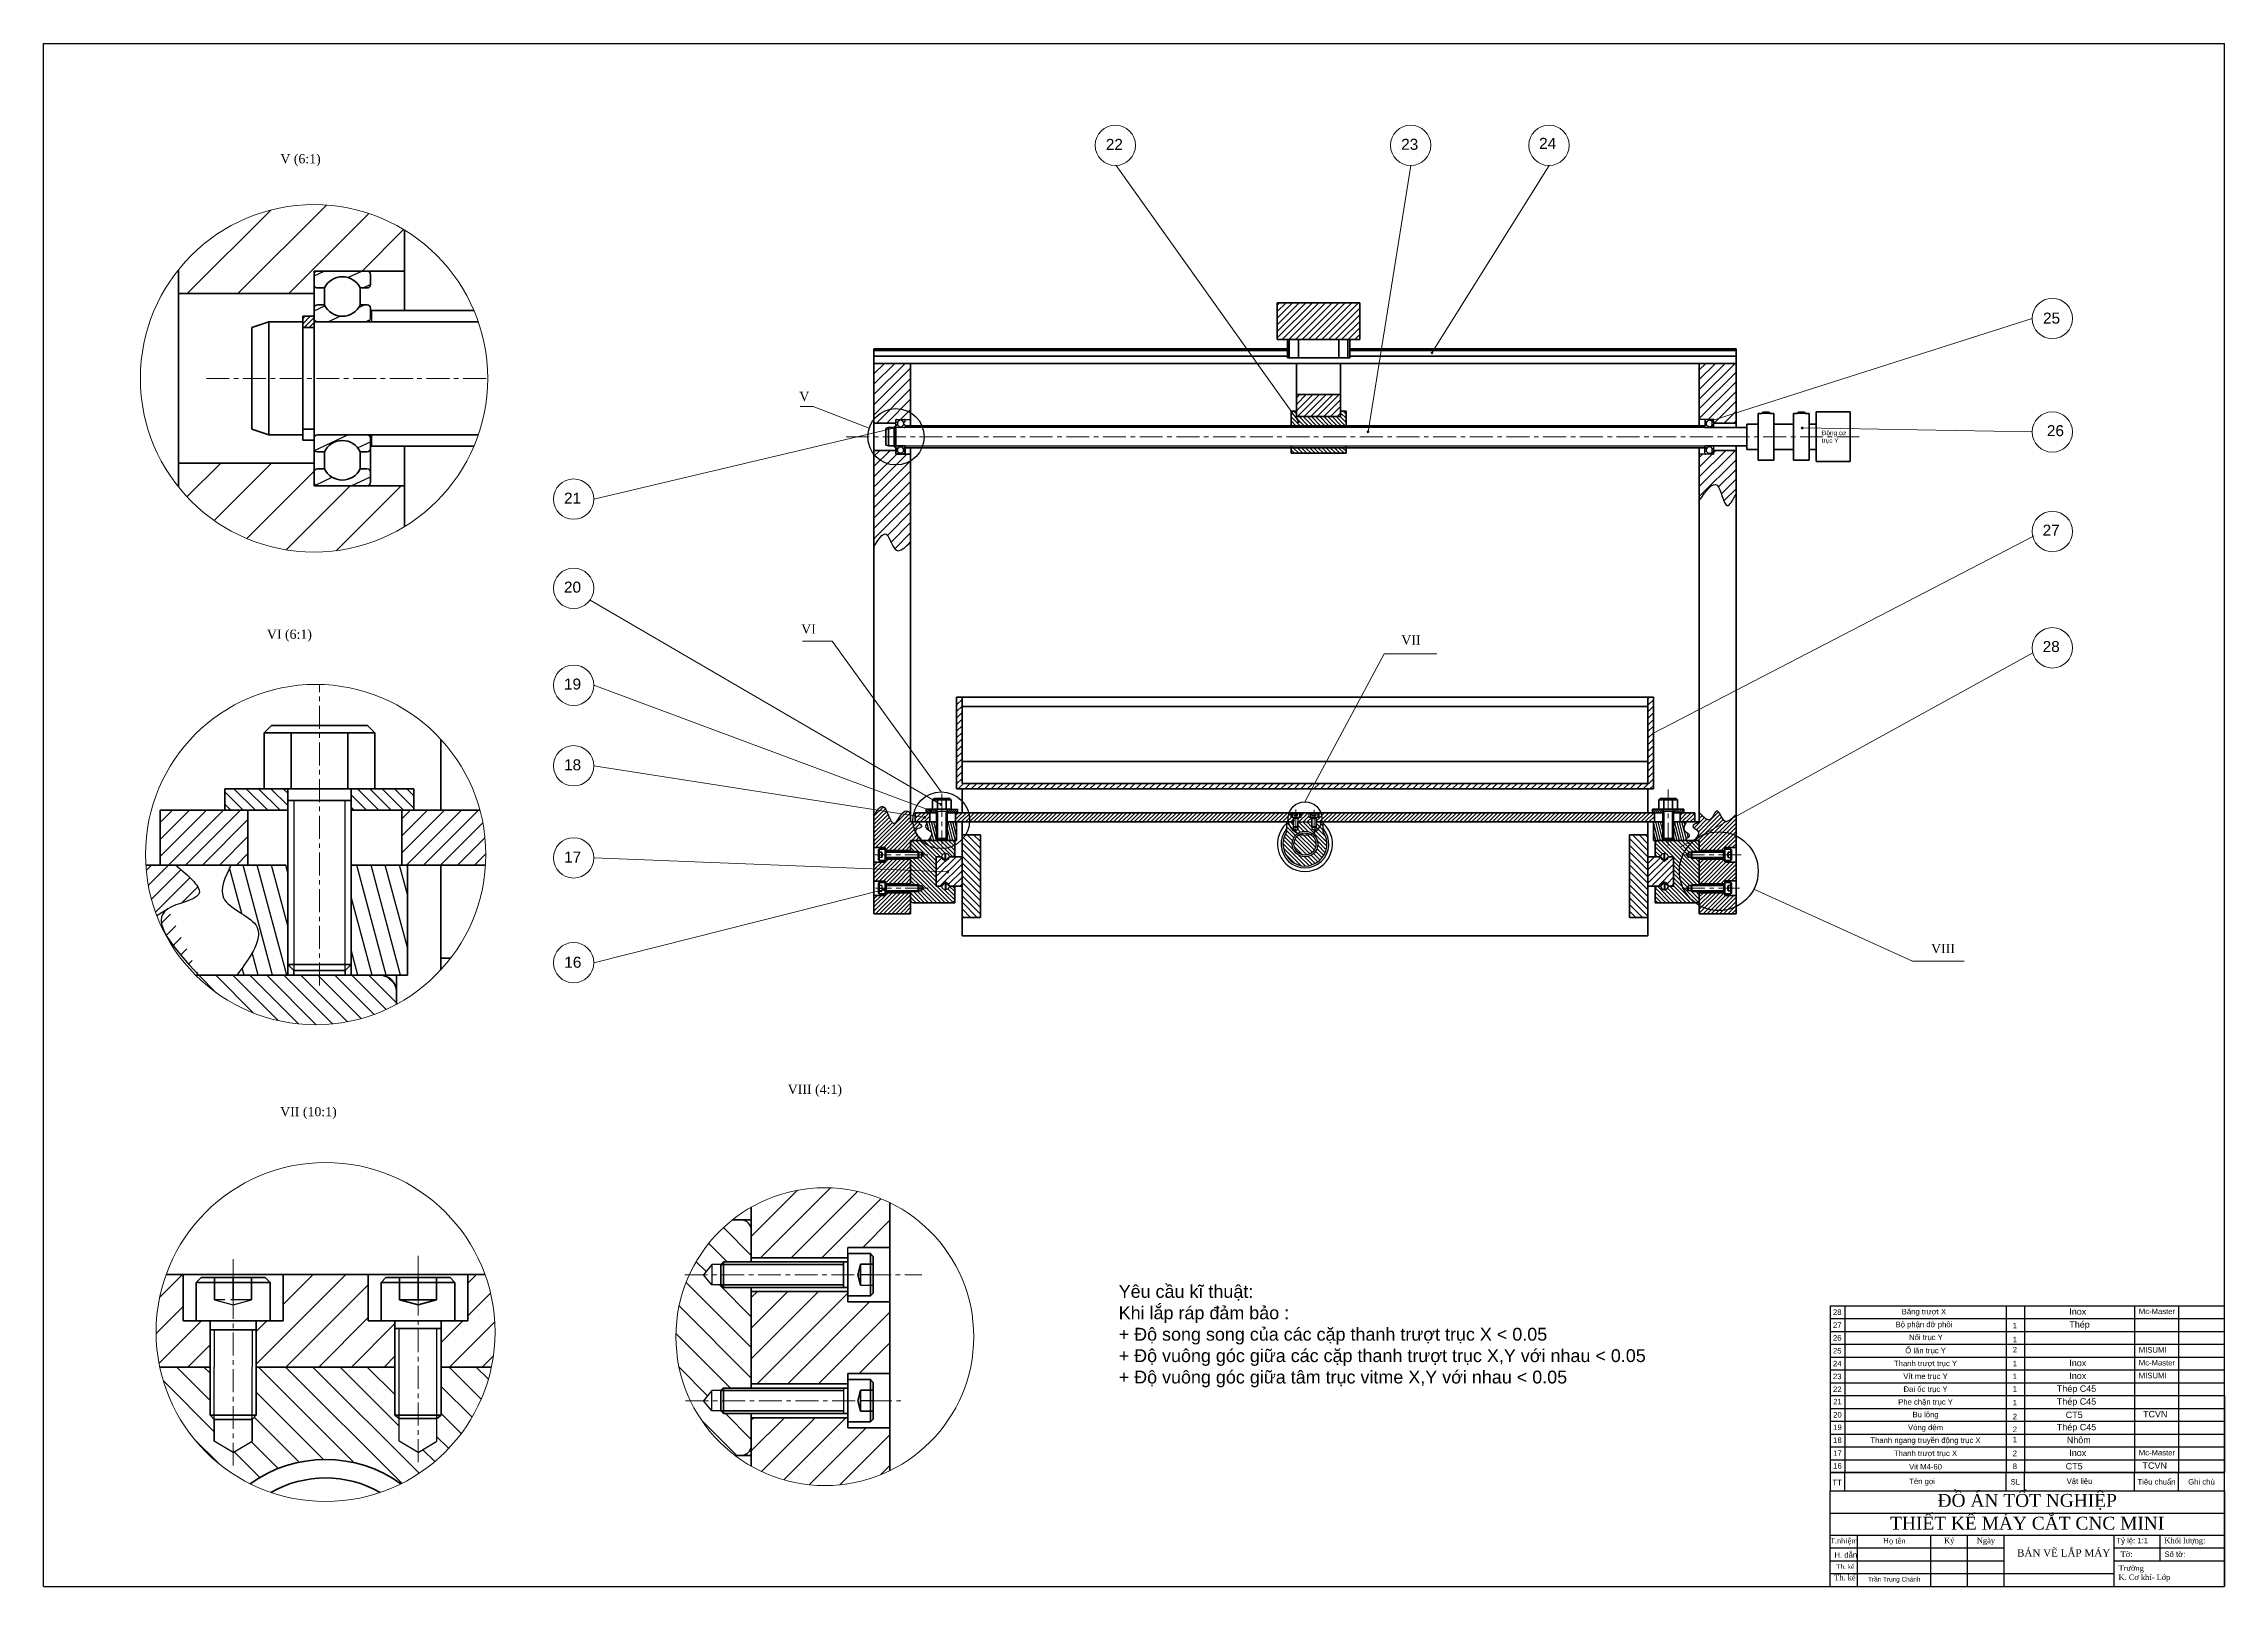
# Model space of a CAD drawing. Header units: inches. Extents: x -8900 to -5053, y -1814 to -15.
# Drawn here: x -7566 to -6377, y -1813 to -972 of the extents above; entities that cross this region are included whole.
import ezdxf

# ---------------------------------------------------------------- set-up
doc = ezdxf.new("R2010")
doc.units = ezdxf.units.IN
doc.header["$LTSCALE"] = 2
doc.header["$MEASUREMENT"] = 0
for name, pattern in [('CENTER', [2, 1.25, -0.25, 0.25, -0.25]), ('CENTER2', [28.575, 19.05, -3.175, 3.175, -3.175]), ('DASHED', [0.2, 0.1, -0.1]), ('HIDDEN2', [4.7625, 3.175, -1.5875])]:
    doc.linetypes.add(name, pattern=pattern)
doc.layers.add('AM_0', color=7, linetype='Continuous', lineweight=50, plot=False)
for name, color, linetype, lineweight in [('Centerline (ISO)', 7, 'CENTER2', 30), ('duong co ban', 7, 'Continuous', 50), ('duong tam', 1, 'CENTER', 20), ('Hidden (ISO)', 7, 'DASHED', 30), ('net dam', 7, 'Continuous', 40), ('Visible (ISO)', 7, 'Continuous', 50), ('Visible Narrow (ISO)', 6, 'Continuous', 35)]:
    doc.layers.add(name, color=color, linetype=linetype, lineweight=lineweight)
doc.styles.add('DAT', font='times.ttf', dxfattribs={"height": 6})
doc.styles.add('dat7', font='times.ttf', dxfattribs={"height": 7})
doc.styles.get("Standard").update_dxf_attribs({"font": 'arial.ttf', "height": 2.5})
pattern_1 = [(135, (-9133.90184, -669.1662), (-0.561266, -0.561266), [])]
pattern_2 = [(45, (-9133.9018, -669.1662), (-1.122532, 1.122532), [])]
pattern_3 = [(45, (-8345.9142, -2555.9642), (-1.7960512, 1.7960512), [])]
pattern_4 = [(135, (-8345.9142, -2555.9642), (-1.122532, -1.122532), [])]
pattern_5 = [(45, (-8345.9142, -2555.9642), (-1.122532, 1.122532), [])]
pattern_6 = [(45, (-2116.619, -125.627), (-4.634201, 4.634201), [])]

msp = doc.modelspace()

# ---------------------------------------------------------------- hatches: boundary and pattern name
at = {"lineweight": 20}
h = msp.add_hatch(dxfattribs=at)
h.set_pattern_fill('ANSI31', color=256, scale=6.16, style=0)
h.set_pattern_definition([(45, (-18708.72, 1721.844), (-13.829594, 13.829594), [])])
h.paths.add_polyline_path([(-7492.92, -1095.43), (-7492.92, -1108.43), (-7419, -1108.43), (-7419, -1096.11), (-7369.72, -1096.11), (-7369.72, -1073.76, 0.3772107)])
h.paths.add_polyline_path([(-7419, -1213.15), (-7419, -1200.83), (-7492.92, -1200.83), (-7492.92, -1213.83, 0.3772107), (-7369.72, -1235.5), (-7369.72, -1213.15)])
at = {"linetype": 'Continuous'}
h = msp.add_hatch(dxfattribs=at)
h.set_pattern_fill('DEFAULT__27', color=2, scale=8.638237, angle=205, style=0, pattern_type=0)
h.set_pattern_definition([(205, (-15083.275, -9590.749), (3.650677, -7.828902), [])])
edge = h.paths.add_edge_path()
edge.add_spline(control_points=[(-7390.05, -1096.11), (-7388.97, -1096.11), (-7388.2, -1096.87), (-7388.2, -1097.96)], knot_values=[0, 0, 0, 0, 1, 1, 1, 1], weights=[1, 0.8047379, 0.8047379, 1], degree=3, periodic=0)
edge.add_line((-7388.2, -1103.5), (-7388.2, -1097.96))
edge.add_spline(control_points=[(-7388.2, -1103.5), (-7388.2, -1104.58), (-7388.97, -1105.35), (-7390.05, -1105.35)], knot_values=[0, 0, 0, 0, 1, 1, 1, 1], weights=[1, 0.8047379, 0.8047379, 1], degree=3, periodic=0)
edge.add_line((-7393.86, -1105.35), (-7390.05, -1105.35))
edge.add_spline(control_points=[(-7413.34, -1105.35), (-7408.85, -1095.87), (-7398.36, -1095.87), (-7393.86, -1105.35)], knot_values=[0, 0, 0, 0, 1, 1, 1, 1], weights=[1, 0.6190476, 0.6190476, 1], degree=3, periodic=0)
edge.add_line((-7417.15, -1105.35), (-7413.34, -1105.35))
edge.add_spline(control_points=[(-7417.15, -1105.35), (-7418.24, -1105.35), (-7419, -1104.58), (-7419, -1103.5)], knot_values=[0, 0, 0, 0, 1, 1, 1, 1], weights=[1, 0.8047379, 0.8047379, 1], degree=3, periodic=0)
edge.add_line((-7419, -1103.5), (-7419, -1097.96))
edge.add_spline(control_points=[(-7419, -1097.96), (-7419, -1096.87), (-7418.24, -1096.11), (-7417.15, -1096.11)], knot_values=[0, 0, 0, 0, 1, 1, 1, 1], weights=[1, 0.8047379, 0.8047379, 1], degree=3, periodic=0)
edge.add_line((-7417.15, -1096.11), (-7390.05, -1096.11))
edge = h.paths.add_edge_path()
edge.add_spline(control_points=[(-7390.05, -1213.15), (-7388.97, -1213.15), (-7388.2, -1212.38), (-7388.2, -1211.3)], knot_values=[0, 0, 0, 0, 1, 1, 1, 1], weights=[1, 0.8047379, 0.8047379, 1], degree=3, periodic=0)
edge.add_line((-7417.15, -1213.15), (-7390.05, -1213.15))
edge.add_spline(control_points=[(-7419, -1211.3), (-7419, -1212.38), (-7418.24, -1213.15), (-7417.15, -1213.15)], knot_values=[0, 0, 0, 0, 1, 1, 1, 1], weights=[1, 0.8047379, 0.8047379, 1], degree=3, periodic=0)
edge.add_line((-7419, -1211.3), (-7419, -1205.76))
edge.add_spline(control_points=[(-7417.15, -1203.91), (-7418.24, -1203.91), (-7419, -1204.67), (-7419, -1205.76)], knot_values=[0, 0, 0, 0, 1, 1, 1, 1], weights=[1, 0.8047379, 0.8047379, 1], degree=3, periodic=0)
edge.add_line((-7417.15, -1203.91), (-7413.34, -1203.91))
edge.add_spline(control_points=[(-7413.34, -1203.91), (-7408.85, -1213.39), (-7398.36, -1213.39), (-7393.86, -1203.91)], knot_values=[0, 0, 0, 0, 1, 1, 1, 1], weights=[1, 0.6190476, 0.6190476, 1], degree=3, periodic=0)
edge.add_line((-7393.86, -1203.91), (-7390.05, -1203.91))
edge.add_spline(control_points=[(-7388.2, -1205.76), (-7388.2, -1204.67), (-7388.97, -1203.91), (-7390.05, -1203.91)], knot_values=[0, 0, 0, 0, 1, 1, 1, 1], weights=[1, 0.8047379, 0.8047379, 1], degree=3, periodic=0)
edge.add_line((-7388.2, -1211.3), (-7388.2, -1205.76))
edge = h.paths.add_edge_path()
edge.add_line((-7417.15, -1123.83), (-7390.05, -1123.83))
edge.add_spline(control_points=[(-7417.15, -1123.83), (-7418.24, -1123.83), (-7419, -1123.06), (-7419, -1121.98)], knot_values=[0, 0, 0, 0, 1, 1, 1, 1], weights=[1, 0.8047379, 0.8047379, 1], degree=3, periodic=0)
edge.add_line((-7419, -1121.98), (-7419, -1116.44))
edge.add_spline(control_points=[(-7419, -1116.44), (-7419, -1115.35), (-7418.24, -1114.59), (-7417.15, -1114.59)], knot_values=[0, 0, 0, 0, 1, 1, 1, 1], weights=[1, 0.8047379, 0.8047379, 1], degree=3, periodic=0)
edge.add_line((-7417.15, -1114.59), (-7413.34, -1114.59))
edge.add_spline(control_points=[(-7393.86, -1114.59), (-7398.36, -1124.07), (-7408.85, -1124.07), (-7413.34, -1114.59)], knot_values=[0, 0, 0, 0, 1, 1, 1, 1], weights=[1, 0.6190476, 0.6190476, 1], degree=3, periodic=0)
edge.add_line((-7393.86, -1114.59), (-7390.05, -1114.59))
edge.add_spline(control_points=[(-7390.05, -1114.59), (-7388.97, -1114.59), (-7388.2, -1115.35), (-7388.2, -1116.44)], knot_values=[0, 0, 0, 0, 1, 1, 1, 1], weights=[1, 0.8047379, 0.8047379, 1], degree=3, periodic=0)
edge.add_line((-7388.2, -1121.98), (-7388.2, -1116.44))
edge.add_spline(control_points=[(-7388.2, -1121.98), (-7388.2, -1123.06), (-7388.97, -1123.83), (-7390.05, -1123.83)], knot_values=[0, 0, 0, 0, 1, 1, 1, 1], weights=[1, 0.8047379, 0.8047379, 1], degree=3, periodic=0)
edge = h.paths.add_edge_path()
edge.add_line((-7417.15, -1185.43), (-7390.05, -1185.43))
edge.add_spline(control_points=[(-7388.2, -1187.28), (-7388.2, -1186.19), (-7388.97, -1185.43), (-7390.05, -1185.43)], knot_values=[0, 0, 0, 0, 1, 1, 1, 1], weights=[1, 0.8047379, 0.8047379, 1], degree=3, periodic=0)
edge.add_line((-7388.2, -1192.82), (-7388.2, -1187.28))
edge.add_spline(control_points=[(-7390.05, -1194.67), (-7388.97, -1194.67), (-7388.2, -1193.9), (-7388.2, -1192.82)], knot_values=[0, 0, 0, 0, 1, 1, 1, 1], weights=[1, 0.8047379, 0.8047379, 1], degree=3, periodic=0)
edge.add_line((-7393.86, -1194.67), (-7390.05, -1194.67))
edge.add_spline(control_points=[(-7393.86, -1194.67), (-7398.36, -1185.19), (-7408.85, -1185.19), (-7413.34, -1194.67)], knot_values=[0, 0, 0, 0, 1, 1, 1, 1], weights=[1, 0.6190476, 0.6190476, 1], degree=3, periodic=0)
edge.add_line((-7417.15, -1194.67), (-7413.34, -1194.67))
edge.add_spline(control_points=[(-7419, -1192.82), (-7419, -1193.9), (-7418.24, -1194.67), (-7417.15, -1194.67)], knot_values=[0, 0, 0, 0, 1, 1, 1, 1], weights=[1, 0.8047379, 0.8047379, 1], degree=3, periodic=0)
edge.add_line((-7419, -1192.82), (-7419, -1187.28))
edge.add_spline(control_points=[(-7417.15, -1185.43), (-7418.24, -1185.43), (-7419, -1186.19), (-7419, -1187.28)], knot_values=[0, 0, 0, 0, 1, 1, 1, 1], weights=[1, 0.8047379, 0.8047379, 1], degree=3, periodic=0)
h = msp.add_hatch(dxfattribs=at)
h.set_pattern_fill('ANSI31', color=2, scale=0.8, style=0)
h.set_pattern_definition(pattern_3)
edge = h.paths.add_edge_path()
edge.add_line((-6848.83, -1133.46), (-6848.83, -1113.46))
edge.add_line((-6848.83, -1133.46), (-6893.83, -1133.46))
edge.add_line((-6893.83, -1133.46), (-6893.83, -1113.46))
edge.add_line((-6848.83, -1113.46), (-6893.83, -1113.46))
h = msp.add_hatch()
h.set_pattern_fill('ANSI31', color=256, scale=0.616, style=0)
h.set_pattern_definition([(45, (-19937.2789, 2031.9265), (-1.38295944, 1.38295944), [])])
h.paths.add_polyline_path([(-7419, -1120.75), (-7425.16, -1120.75), (-7425.16, -1126.91), (-7419, -1126.91)])
h = msp.add_hatch()
h.set_pattern_fill('ANSI31', color=256, scale=1.25, style=0)
h.set_pattern_definition([(45, (-9133.902, -669.1662), (-2.80633, 2.80633), [])])
edge = h.paths.add_edge_path()
edge.add_spline(control_points=[(-7113.71, -1246.46), (-7111.32, -1242.59), (-7106.3, -1234.5), (-7102.73, -1252.7), (-7096.57, -1246.59), (-7093.71, -1243.76)], knot_values=[0, 0, 0, 0, 9.5487765, 19.953225, 28.9549517, 28.9549517, 28.9549517, 28.9549517], degree=3, periodic=0)
edge.add_line((-7093.71, -1243.76), (-7093.71, -1195.96))
edge.add_line((-7093.71, -1195.96), (-7101.71, -1195.96))
edge.add_line((-7101.71, -1195.96), (-7101.71, -1193.96))
edge.add_line((-7101.71, -1193.96), (-7113.71, -1193.96))
edge.add_line((-7113.71, -1193.96), (-7113.71, -1246.46))
h.paths.add_polyline_path([(-7093.71, -1146.46), (-7113.71, -1146.46), (-7113.71, -1178.96), (-7101.71, -1178.96), (-7101.71, -1176.96), (-7093.71, -1176.96)])
h = msp.add_hatch()
h.set_pattern_fill('ANSI31', color=256, scale=30, style=0)
h.set_pattern_definition([(45, (-403.566, 178.0702), (-2.6516504, 2.6516504), [])])
edge = h.paths.add_edge_path()
edge.add_line((-6643.71, -1193.96), (-6655.71, -1193.96))
edge.add_line((-6655.71, -1193.96), (-6655.71, -1195.96))
edge.add_line((-6655.71, -1195.96), (-6663.71, -1195.96))
edge.add_line((-6663.71, -1195.96), (-6663.71, -1221.26))
edge.add_spline(control_points=[(-6663.71, -1221.26), (-6660.06, -1216.03), (-6652.88, -1205.77), (-6649.86, -1229.2), (-6645.43, -1220.91), (-6643.71, -1217.69)], knot_values=[0, 0, 0, 0, 12.823481, 25.1959635, 33.0530781, 33.0530781, 33.0530781, 33.0530781], degree=3, periodic=0)
edge.add_line((-6643.71, -1217.69), (-6643.71, -1193.96))
h.paths.add_polyline_path([(-6663.71, -1146.46), (-6663.71, -1176.96), (-6655.71, -1176.96), (-6655.71, -1178.96), (-6643.71, -1178.96), (-6643.71, -1146.46)])
h = msp.add_hatch(dxfattribs=at)
h.set_pattern_fill('ANSI31', color=2, scale=0.8, style=0)
h.set_pattern_definition(pattern_3)
edge = h.paths.add_edge_path()
edge.add_line((-6883.33, -1175.46), (-6883.33, -1163.46))
edge.add_line((-6883.33, -1163.46), (-6859.33, -1163.46))
edge.add_line((-6859.33, -1175.46), (-6859.33, -1163.46))
edge.add_line((-6883.33, -1175.46), (-6859.33, -1175.46))
h = msp.add_hatch(dxfattribs=at)
h.set_pattern_fill('DEFAULT__27', color=2, scale=1.402311, angle=205, style=0, pattern_type=0)
h.set_pattern_definition([(205, (-8345.9142, -2555.9642), (0.5926424, -1.2709256), [])])
edge = h.paths.add_edge_path()
edge.add_spline(control_points=[(-7097.01, -1176.96), (-7096.84, -1176.96), (-7096.71, -1177.09), (-7096.71, -1177.26)], knot_values=[0, 0, 0, 0, 1, 1, 1, 1], weights=[1, 0.8047379, 0.8047379, 1], degree=3, periodic=0)
edge.add_line((-7096.71, -1178.16), (-7096.71, -1177.26))
edge.add_spline(control_points=[(-7096.71, -1178.16), (-7096.71, -1178.34), (-7096.84, -1178.46), (-7097.01, -1178.46)], knot_values=[0, 0, 0, 0, 1, 1, 1, 1], weights=[1, 0.8047379, 0.8047379, 1], degree=3, periodic=0)
edge.add_line((-7097.63, -1178.46), (-7097.01, -1178.46))
edge.add_spline(control_points=[(-7100.8, -1178.46), (-7100.07, -1176.93), (-7098.36, -1176.93), (-7097.63, -1178.46)], knot_values=[0, 0, 0, 0, 1, 1, 1, 1], weights=[1, 0.6190476, 0.6190476, 1], degree=3, periodic=0)
edge.add_line((-7101.41, -1178.46), (-7100.8, -1178.46))
edge.add_spline(control_points=[(-7101.41, -1178.46), (-7101.59, -1178.46), (-7101.71, -1178.34), (-7101.71, -1178.16)], knot_values=[0, 0, 0, 0, 1, 1, 1, 1], weights=[1, 0.8047379, 0.8047379, 1], degree=3, periodic=0)
edge.add_line((-7101.71, -1178.16), (-7101.71, -1177.26))
edge.add_spline(control_points=[(-7101.71, -1177.26), (-7101.71, -1177.09), (-7101.59, -1176.96), (-7101.41, -1176.96)], knot_values=[0, 0, 0, 0, 1, 1, 1, 1], weights=[1, 0.8047379, 0.8047379, 1], degree=3, periodic=0)
edge.add_line((-7101.41, -1176.96), (-7097.01, -1176.96))
edge = h.paths.add_edge_path()
edge.add_spline(control_points=[(-7097.01, -1195.96), (-7096.84, -1195.96), (-7096.71, -1195.84), (-7096.71, -1195.66)], knot_values=[0, 0, 0, 0, 1, 1, 1, 1], weights=[1, 0.8047379, 0.8047379, 1], degree=3, periodic=0)
edge.add_line((-7101.41, -1195.96), (-7097.01, -1195.96))
edge.add_spline(control_points=[(-7101.71, -1195.66), (-7101.71, -1195.84), (-7101.59, -1195.96), (-7101.41, -1195.96)], knot_values=[0, 0, 0, 0, 1, 1, 1, 1], weights=[1, 0.8047379, 0.8047379, 1], degree=3, periodic=0)
edge.add_line((-7101.71, -1195.66), (-7101.71, -1194.76))
edge.add_spline(control_points=[(-7101.41, -1194.46), (-7101.59, -1194.46), (-7101.71, -1194.59), (-7101.71, -1194.76)], knot_values=[0, 0, 0, 0, 1, 1, 1, 1], weights=[1, 0.8047379, 0.8047379, 1], degree=3, periodic=0)
edge.add_line((-7101.41, -1194.46), (-7100.8, -1194.46))
edge.add_spline(control_points=[(-7100.8, -1194.46), (-7100.07, -1196), (-7098.36, -1196), (-7097.63, -1194.46)], knot_values=[0, 0, 0, 0, 1, 1, 1, 1], weights=[1, 0.6190476, 0.6190476, 1], degree=3, periodic=0)
edge.add_line((-7097.63, -1194.46), (-7097.01, -1194.46))
edge.add_spline(control_points=[(-7096.71, -1194.76), (-7096.71, -1194.59), (-7096.84, -1194.46), (-7097.01, -1194.46)], knot_values=[0, 0, 0, 0, 1, 1, 1, 1], weights=[1, 0.8047379, 0.8047379, 1], degree=3, periodic=0)
edge.add_line((-7096.71, -1195.66), (-7096.71, -1194.76))
edge = h.paths.add_edge_path()
edge.add_line((-7101.41, -1181.46), (-7097.01, -1181.46))
edge.add_spline(control_points=[(-7101.41, -1181.46), (-7101.59, -1181.46), (-7101.71, -1181.34), (-7101.71, -1181.16)], knot_values=[0, 0, 0, 0, 1, 1, 1, 1], weights=[1, 0.8047379, 0.8047379, 1], degree=3, periodic=0)
edge.add_line((-7101.71, -1181.16), (-7101.71, -1180.26))
edge.add_spline(control_points=[(-7101.71, -1180.26), (-7101.71, -1180.09), (-7101.59, -1179.96), (-7101.41, -1179.96)], knot_values=[0, 0, 0, 0, 1, 1, 1, 1], weights=[1, 0.8047379, 0.8047379, 1], degree=3, periodic=0)
edge.add_line((-7101.41, -1179.96), (-7100.8, -1179.96))
edge.add_spline(control_points=[(-7097.63, -1179.96), (-7098.36, -1181.5), (-7100.07, -1181.5), (-7100.8, -1179.96)], knot_values=[0, 0, 0, 0, 1, 1, 1, 1], weights=[1, 0.6190476, 0.6190476, 1], degree=3, periodic=0)
edge.add_line((-7097.63, -1179.96), (-7097.01, -1179.96))
edge.add_spline(control_points=[(-7097.01, -1179.96), (-7096.84, -1179.96), (-7096.71, -1180.09), (-7096.71, -1180.26)], knot_values=[0, 0, 0, 0, 1, 1, 1, 1], weights=[1, 0.8047379, 0.8047379, 1], degree=3, periodic=0)
edge.add_line((-7096.71, -1181.16), (-7096.71, -1180.26))
edge.add_spline(control_points=[(-7096.71, -1181.16), (-7096.71, -1181.34), (-7096.84, -1181.46), (-7097.01, -1181.46)], knot_values=[0, 0, 0, 0, 1, 1, 1, 1], weights=[1, 0.8047379, 0.8047379, 1], degree=3, periodic=0)
edge = h.paths.add_edge_path()
edge.add_line((-7101.41, -1191.46), (-7097.01, -1191.46))
edge.add_spline(control_points=[(-7096.71, -1191.76), (-7096.71, -1191.59), (-7096.84, -1191.46), (-7097.01, -1191.46)], knot_values=[0, 0, 0, 0, 1, 1, 1, 1], weights=[1, 0.8047379, 0.8047379, 1], degree=3, periodic=0)
edge.add_line((-7096.71, -1192.66), (-7096.71, -1191.76))
edge.add_spline(control_points=[(-7097.01, -1192.96), (-7096.84, -1192.96), (-7096.71, -1192.84), (-7096.71, -1192.66)], knot_values=[0, 0, 0, 0, 1, 1, 1, 1], weights=[1, 0.8047379, 0.8047379, 1], degree=3, periodic=0)
edge.add_line((-7097.63, -1192.96), (-7097.01, -1192.96))
edge.add_spline(control_points=[(-7097.63, -1192.96), (-7098.36, -1191.43), (-7100.07, -1191.43), (-7100.8, -1192.96)], knot_values=[0, 0, 0, 0, 1, 1, 1, 1], weights=[1, 0.6190476, 0.6190476, 1], degree=3, periodic=0)
edge.add_line((-7101.41, -1192.96), (-7100.8, -1192.96))
edge.add_spline(control_points=[(-7101.71, -1192.66), (-7101.71, -1192.84), (-7101.59, -1192.96), (-7101.41, -1192.96)], knot_values=[0, 0, 0, 0, 1, 1, 1, 1], weights=[1, 0.8047379, 0.8047379, 1], degree=3, periodic=0)
edge.add_line((-7101.71, -1192.66), (-7101.71, -1191.76))
edge.add_spline(control_points=[(-7101.41, -1191.46), (-7101.59, -1191.46), (-7101.71, -1191.59), (-7101.71, -1191.76)], knot_values=[0, 0, 0, 0, 1, 1, 1, 1], weights=[1, 0.8047379, 0.8047379, 1], degree=3, periodic=0)
h = msp.add_hatch()
h.set_pattern_fill('ANSI31', color=256, scale=0.5, angle=90, style=0)
h.set_pattern_definition(pattern_4)
h.paths.add_polyline_path([(-6883.33, -1175.46), (-6883.33, -1172.46), (-6886.33, -1172.46), (-6886.33, -1180.46), (-6856.33, -1180.46), (-6856.33, -1172.46), (-6859.33, -1172.46), (-6859.33, -1175.46)])
h.paths.add_polyline_path([(-6856.33, -1195.46), (-6856.33, -1192.46), (-6886.33, -1192.46), (-6886.33, -1195.46)])
h = msp.add_hatch(dxfattribs=at)
h.set_pattern_fill('DEFAULT__26', color=2, scale=1.465445, angle=325, style=0, pattern_type=0)
h.set_pattern_definition([(325, (-8345.9142, -2555.9642), (0.840545, 1.2004227), [])])
edge = h.paths.add_edge_path()
edge.add_spline(control_points=[(-6660.41, -1195.96), (-6660.59, -1195.96), (-6660.71, -1195.84), (-6660.71, -1195.66)], knot_values=[0, 0, 0, 0, 1, 1, 1, 1], weights=[1, 0.8047379, 0.8047379, 1], degree=3, periodic=0)
edge.add_line((-6660.71, -1194.76), (-6660.71, -1195.66))
edge.add_spline(control_points=[(-6660.71, -1194.76), (-6660.71, -1194.59), (-6660.59, -1194.46), (-6660.41, -1194.46)], knot_values=[0, 0, 0, 0, 1, 1, 1, 1], weights=[1, 0.8047379, 0.8047379, 1], degree=3, periodic=0)
edge.add_line((-6659.8, -1194.46), (-6660.41, -1194.46))
edge.add_spline(control_points=[(-6656.63, -1194.46), (-6657.36, -1196), (-6659.07, -1196), (-6659.8, -1194.46)], knot_values=[0, 0, 0, 0, 1, 1, 1, 1], weights=[1, 0.6190476, 0.6190476, 1], degree=3, periodic=0)
edge.add_line((-6656.01, -1194.46), (-6656.63, -1194.46))
edge.add_spline(control_points=[(-6656.01, -1194.46), (-6655.84, -1194.46), (-6655.71, -1194.59), (-6655.71, -1194.76)], knot_values=[0, 0, 0, 0, 1, 1, 1, 1], weights=[1, 0.8047379, 0.8047379, 1], degree=3, periodic=0)
edge.add_line((-6655.71, -1194.76), (-6655.71, -1195.66))
edge.add_spline(control_points=[(-6655.71, -1195.66), (-6655.71, -1195.84), (-6655.84, -1195.96), (-6656.01, -1195.96)], knot_values=[0, 0, 0, 0, 1, 1, 1, 1], weights=[1, 0.8047379, 0.8047379, 1], degree=3, periodic=0)
edge.add_line((-6656.01, -1195.96), (-6660.41, -1195.96))
edge = h.paths.add_edge_path()
edge.add_spline(control_points=[(-6660.41, -1176.96), (-6660.59, -1176.96), (-6660.71, -1177.09), (-6660.71, -1177.26)], knot_values=[0, 0, 0, 0, 1, 1, 1, 1], weights=[1, 0.8047379, 0.8047379, 1], degree=3, periodic=0)
edge.add_line((-6656.01, -1176.96), (-6660.41, -1176.96))
edge.add_spline(control_points=[(-6655.71, -1177.26), (-6655.71, -1177.09), (-6655.84, -1176.96), (-6656.01, -1176.96)], knot_values=[0, 0, 0, 0, 1, 1, 1, 1], weights=[1, 0.8047379, 0.8047379, 1], degree=3, periodic=0)
edge.add_line((-6655.71, -1177.26), (-6655.71, -1178.16))
edge.add_spline(control_points=[(-6656.01, -1178.46), (-6655.84, -1178.46), (-6655.71, -1178.34), (-6655.71, -1178.16)], knot_values=[0, 0, 0, 0, 1, 1, 1, 1], weights=[1, 0.8047379, 0.8047379, 1], degree=3, periodic=0)
edge.add_line((-6656.01, -1178.46), (-6656.63, -1178.46))
edge.add_spline(control_points=[(-6656.63, -1178.46), (-6657.36, -1176.93), (-6659.07, -1176.93), (-6659.8, -1178.46)], knot_values=[0, 0, 0, 0, 1, 1, 1, 1], weights=[1, 0.6190476, 0.6190476, 1], degree=3, periodic=0)
edge.add_line((-6659.8, -1178.46), (-6660.41, -1178.46))
edge.add_spline(control_points=[(-6660.71, -1178.16), (-6660.71, -1178.34), (-6660.59, -1178.46), (-6660.41, -1178.46)], knot_values=[0, 0, 0, 0, 1, 1, 1, 1], weights=[1, 0.8047379, 0.8047379, 1], degree=3, periodic=0)
edge.add_line((-6660.71, -1177.26), (-6660.71, -1178.16))
edge = h.paths.add_edge_path()
edge.add_line((-6656.01, -1191.46), (-6660.41, -1191.46))
edge.add_spline(control_points=[(-6656.01, -1191.46), (-6655.84, -1191.46), (-6655.71, -1191.59), (-6655.71, -1191.76)], knot_values=[0, 0, 0, 0, 1, 1, 1, 1], weights=[1, 0.8047379, 0.8047379, 1], degree=3, periodic=0)
edge.add_line((-6655.71, -1191.76), (-6655.71, -1192.66))
edge.add_spline(control_points=[(-6655.71, -1192.66), (-6655.71, -1192.84), (-6655.84, -1192.96), (-6656.01, -1192.96)], knot_values=[0, 0, 0, 0, 1, 1, 1, 1], weights=[1, 0.8047379, 0.8047379, 1], degree=3, periodic=0)
edge.add_line((-6656.01, -1192.96), (-6656.63, -1192.96))
edge.add_spline(control_points=[(-6659.8, -1192.96), (-6659.07, -1191.43), (-6657.36, -1191.43), (-6656.63, -1192.96)], knot_values=[0, 0, 0, 0, 1, 1, 1, 1], weights=[1, 0.6190476, 0.6190476, 1], degree=3, periodic=0)
edge.add_line((-6659.8, -1192.96), (-6660.41, -1192.96))
edge.add_spline(control_points=[(-6660.41, -1192.96), (-6660.59, -1192.96), (-6660.71, -1192.84), (-6660.71, -1192.66)], knot_values=[0, 0, 0, 0, 1, 1, 1, 1], weights=[1, 0.8047379, 0.8047379, 1], degree=3, periodic=0)
edge.add_line((-6660.71, -1191.76), (-6660.71, -1192.66))
edge.add_spline(control_points=[(-6660.71, -1191.76), (-6660.71, -1191.59), (-6660.59, -1191.46), (-6660.41, -1191.46)], knot_values=[0, 0, 0, 0, 1, 1, 1, 1], weights=[1, 0.8047379, 0.8047379, 1], degree=3, periodic=0)
edge = h.paths.add_edge_path()
edge.add_line((-6656.01, -1181.46), (-6660.41, -1181.46))
edge.add_spline(control_points=[(-6660.71, -1181.16), (-6660.71, -1181.34), (-6660.59, -1181.46), (-6660.41, -1181.46)], knot_values=[0, 0, 0, 0, 1, 1, 1, 1], weights=[1, 0.8047379, 0.8047379, 1], degree=3, periodic=0)
edge.add_line((-6660.71, -1180.26), (-6660.71, -1181.16))
edge.add_spline(control_points=[(-6660.41, -1179.96), (-6660.59, -1179.96), (-6660.71, -1180.09), (-6660.71, -1180.26)], knot_values=[0, 0, 0, 0, 1, 1, 1, 1], weights=[1, 0.8047379, 0.8047379, 1], degree=3, periodic=0)
edge.add_line((-6659.8, -1179.96), (-6660.41, -1179.96))
edge.add_spline(control_points=[(-6659.8, -1179.96), (-6659.07, -1181.5), (-6657.36, -1181.5), (-6656.63, -1179.96)], knot_values=[0, 0, 0, 0, 1, 1, 1, 1], weights=[1, 0.6190476, 0.6190476, 1], degree=3, periodic=0)
edge.add_line((-6656.01, -1179.96), (-6656.63, -1179.96))
edge.add_spline(control_points=[(-6655.71, -1180.26), (-6655.71, -1180.09), (-6655.84, -1179.96), (-6656.01, -1179.96)], knot_values=[0, 0, 0, 0, 1, 1, 1, 1], weights=[1, 0.8047379, 0.8047379, 1], degree=3, periodic=0)
edge.add_line((-6655.71, -1180.26), (-6655.71, -1181.16))
edge.add_spline(control_points=[(-6656.01, -1181.46), (-6655.84, -1181.46), (-6655.71, -1181.34), (-6655.71, -1181.16)], knot_values=[0, 0, 0, 0, 1, 1, 1, 1], weights=[1, 0.8047379, 0.8047379, 1], degree=3, periodic=0)
h = msp.add_hatch()
h.set_pattern_fill('ANSI31', color=256, scale=0.1, style=0)
h.set_pattern_definition([(45, (-9133.90184, -669.1662), (-0.224506403, 0.224506403), [])])
h.paths.add_polyline_path([(-7101.71, -1180.96), (-7102.71, -1180.96), (-7102.71, -1181.96), (-7101.71, -1181.96)])
h = msp.add_hatch(dxfattribs=at)
h.set_pattern_fill('ANSI31', color=2, scale=0.8, style=0)
h.set_pattern_definition(pattern_3)
edge = h.paths.add_edge_path()
edge.add_line((-7068.71, -1378.46), (-6688.71, -1378.46))
edge.add_line((-7068.71, -1378.46), (-7068.71, -1328.46))
edge.add_line((-7068.71, -1328.46), (-7065.71, -1328.46))
edge.add_line((-7065.71, -1375.46), (-7065.71, -1328.46))
edge.add_line((-7065.71, -1375.46), (-6691.71, -1375.46))
edge.add_line((-6691.71, -1375.46), (-6691.71, -1328.46))
edge.add_line((-6691.71, -1328.46), (-6688.71, -1328.46))
edge.add_line((-6688.71, -1378.46), (-6688.71, -1328.46))
h = msp.add_hatch()
h.set_pattern_fill('ANSI31', color=256, scale=1.498, angle=90, style=0)
h.set_pattern_definition([(135, (-19742.727, 2937.9434), (-3.363106, -3.363106), [])])
h.paths.add_polyline_path([(-7433.32, -1378.3), (-7446.26, -1378.3), (-7467.58, -1378.3), (-7467.58, -1390.07), (-7433.32, -1390.07)])
h.paths.add_polyline_path([(-7364.54, -1378.3), (-7385.86, -1378.3), (-7398.8, -1378.3), (-7398.8, -1390.07), (-7364.54, -1390.07)])
h = msp.add_hatch(dxfattribs=at)
h.set_pattern_fill('ANSI31', scale=52.43, style=0)
h.set_pattern_definition(pattern_6)
h.paths.add_polyline_path([(-7455.01, -1390.07), (-7502.94, -1390.07), (-7502.94, -1420.03), (-7455.01, -1420.03)])
h = msp.add_hatch(dxfattribs=at)
h.set_pattern_fill('ANSI31', scale=52.43, style=0)
h.set_pattern_definition(pattern_6)
h.paths.add_polyline_path([(-7325.52, -1420.03, 0.0156547), (-7325.34, -1414.22, 0.0659456), (-7328.54, -1390.07), (-7371.12, -1390.07), (-7371.12, -1420.03)])
h = msp.add_hatch()
h.set_pattern_fill('ANSI31', color=256, scale=0.5, style=0)
h.set_pattern_definition(pattern_5)
edge = h.paths.add_edge_path()
edge.add_spline(control_points=[(-7093.71, -1391.54), (-7094.79, -1390.67), (-7098.36, -1388.96), (-7103.46, -1404.41), (-7107.57, -1383.18), (-7112, -1390.23), (-7113.71, -1392.95)], knot_values=[0, 0, 0, 0, 1.8622146, 6.3610289, 11.9246129, 15.4163383, 15.4163383, 15.4163383, 15.4163383], degree=3, periodic=0)
edge.add_line((-7113.71, -1392.95), (-7113.71, -1410.45))
edge.add_line((-7113.71, -1410.45), (-7107.64, -1410.45))
edge.add_line((-7107.64, -1410.45), (-7107.64, -1411.32))
edge.add_line((-7107.64, -1411.32), (-7107.64, -1411.93))
edge.add_line((-7107.64, -1411.93), (-7093.71, -1411.93))
edge.add_line((-7093.71, -1411.93), (-7093.71, -1406.46))
edge.add_line((-7093.71, -1406.46), (-7087.68, -1406.46))
edge.add_spline(control_points=[(-7087.68, -1406.46), (-7089.96, -1404), (-7093.29, -1400.4), (-7086.22, -1399.43), (-7088.57, -1397.48), (-7089.79, -1396.46)], knot_values=[0, 0, 0, 0, 3.3327561, 4.8756543, 6.5636859, 6.5636859, 6.5636859, 6.5636859], degree=3, periodic=0)
edge.add_line((-7089.79, -1396.46), (-7093.71, -1396.46))
edge.add_line((-7093.71, -1396.46), (-7093.71, -1391.54))
h = msp.add_hatch()
h.set_pattern_fill('ANSI31', color=256, scale=0.25, angle=90, style=0)
h.set_pattern_definition(pattern_1)
h.paths.add_polyline_path([(-7079.59, -1389.5), (-7081.75, -1389.5), (-7085.31, -1389.5), (-7085.31, -1391.46), (-7079.59, -1391.46)])
h.paths.add_polyline_path([(-7068.12, -1389.5), (-7071.67, -1389.5), (-7073.83, -1389.5), (-7073.83, -1391.46), (-7068.12, -1391.46)])
h = msp.add_hatch()
h.set_pattern_fill('ANSI31', color=256, scale=0.25, angle=90, style=0)
h.set_pattern_definition(pattern_1)
h.paths.add_polyline_path([(-6672.12, -1389.5), (-6675.67, -1389.5), (-6677.83, -1389.5), (-6677.83, -1391.46), (-6672.12, -1391.46)])
h.paths.add_polyline_path([(-6683.59, -1389.5), (-6685.75, -1389.5), (-6689.31, -1389.5), (-6689.31, -1391.46), (-6683.59, -1391.46)])
h = msp.add_hatch()
h.set_pattern_fill('ANSI31', color=256, scale=0.5, style=0)
h.set_pattern_definition(pattern_5)
edge = h.paths.add_edge_path()
edge.add_line((-6649.79, -1411.93), (-6649.79, -1411.32))
edge.add_line((-6649.79, -1411.32), (-6649.79, -1410.44))
edge.add_line((-6649.79, -1410.44), (-6643.71, -1410.44))
edge.add_line((-6643.71, -1410.44), (-6643.71, -1392.38))
edge.add_spline(control_points=[(-6643.71, -1392.38), (-6646.15, -1394.72), (-6650.72, -1399.11), (-6653.94, -1386.53), (-6657.29, -1398.09), (-6661.39, -1393.77), (-6663.71, -1391.33)], knot_values=[0, 0, 0, 0, 7.3977556, 13.9106585, 19.4800263, 26.7327521, 26.7327521, 26.7327521, 26.7327521], degree=3, periodic=0)
edge.add_line((-6663.71, -1391.33), (-6663.71, -1396.46))
edge.add_spline(control_points=[(-6663.71, -1396.46), (-6665.6, -1397.23), (-6669.24, -1398.72), (-6662.28, -1401.71), (-6665.04, -1404.73), (-6666.63, -1406.46)], knot_values=[0, 0, 0, 0, 4.2853734, 8.258846, 13.6542309, 13.6542309, 13.6542309, 13.6542309], degree=3, periodic=0)
edge.add_line((-6666.63, -1406.46), (-6663.71, -1406.46))
edge.add_line((-6663.71, -1406.46), (-6663.71, -1411.93))
edge.add_line((-6663.71, -1411.93), (-6649.79, -1411.93))
h = msp.add_hatch()
h.set_pattern_fill('ANSI31', color=256, scale=0.5, style=0)
h.set_pattern_definition(pattern_2)
h.paths.add_polyline_path([(-6876.41, -1391.46), (-6881.01, -1391.46), (-6881.01, -1393.96), (-6882.46, -1393.96), (-6882.46, -1396.46), (-6874.96, -1396.46), (-6874.96, -1393.96), (-6876.41, -1393.96)])
h.paths.add_polyline_path([(-7083.21, -1391.46), (-7091.21, -1391.46), (-7091.21, -1396.46), (-7083.21, -1396.46)])
h.paths.add_polyline_path([(-6884.96, -1393.96), (-6886.41, -1393.96), (-6886.41, -1391.46), (-7069.21, -1391.46), (-7069.21, -1396.46), (-6884.96, -1396.46)])
h.paths.add_polyline_path([(-6666.21, -1391.46), (-6674.21, -1391.46), (-6674.21, -1396.46), (-6666.21, -1396.46)])
h = msp.add_hatch(dxfattribs=at)
h.set_pattern_fill('ANSI31', scale=10, angle=60, style=0)
h.set_pattern_definition([(105, (-403.5661, 178.0702), (-1.20740728, -0.3235238), [])])
edge = h.paths.add_edge_path()
edge.add_line((-7079.59, -1396.46), (-7084.78, -1396.46))
edge.add_spline(control_points=[(-7084.78, -1396.46), (-7085.29, -1397.54), (-7086.45, -1399.99), (-7080.75, -1401.7), (-7082.97, -1404.76), (-7084.22, -1406.46)], knot_values=[0, 0, 0, 0, 3.0312504, 6.8731892, 11.7464599, 11.7464599, 11.7464599, 11.7464599], degree=3, periodic=0)
edge.add_line((-7084.22, -1406.46), (-7079.59, -1406.46))
edge.add_line((-7079.59, -1406.46), (-7079.59, -1396.46))
h.paths.add_polyline_path([(-7073.83, -1406.46), (-7068.71, -1406.46), (-7068.71, -1396.46), (-7073.83, -1396.46)])
h = msp.add_hatch()
h.set_pattern_fill('ANSI31', color=256, scale=0.5, angle=90, style=0)
h.set_pattern_definition([(135, (-9133.9018, -669.1662), (-1.122532, -1.122532), [])])
h.paths.add_polyline_path([(-6868.71, -1401.83), (-6868.71, -1396.46), (-6872.46, -1396.46), (-6872.46, -1399.06), (-6872.69, -1399.25), (-6872.69, -1400.46), (-6873.71, -1401.08), (-6874.74, -1400.46), (-6874.74, -1399.25), (-6874.96, -1399.06), (-6874.96, -1396.46), (-6882.46, -1396.46), (-6882.46, -1399.06), (-6882.69, -1399.31), (-6882.69, -1400.46), (-6883.71, -1401.08), (-6884.74, -1400.46), (-6884.74, -1399.31), (-6884.96, -1399.06), (-6884.96, -1396.46), (-6888.71, -1396.46), (-6888.71, -1401.83, 1.863325)])
h.paths.add_polyline_path([(-6871.71, -1408.46, -1), (-6885.71, -1408.46, -1)], flags=16)
h.paths.add_polyline_path([(-6872.71, -1408.46, -1), (-6884.71, -1408.46, -1)], flags=0)
h = msp.add_hatch()
h.set_pattern_fill('ANSI31', color=256, scale=0.5, style=0)
h.set_pattern_definition(pattern_2)
h.paths.add_polyline_path([(-6688.21, -1391.46), (-6871.01, -1391.46), (-6871.01, -1393.96), (-6872.46, -1393.96), (-6872.46, -1396.46), (-6688.21, -1396.46)])
h = msp.add_hatch(dxfattribs=at)
h.set_pattern_fill('ANSI31', scale=10, angle=60, style=0)
h.set_pattern_definition([(105, (-236.7147, 207.9913), (-1.20740728, -0.3235238), [])])
edge = h.paths.add_edge_path()
edge.add_spline(control_points=[(-6671.66, -1406.46), (-6670.3, -1405.39), (-6667.66, -1403.31), (-6673.51, -1401.04), (-6671.76, -1398.11), (-6670.77, -1396.46)], knot_values=[0, 0, 0, 0, 3.8953124, 7.5238376, 12.1667919, 12.1667919, 12.1667919, 12.1667919], degree=3, periodic=0)
edge.add_line((-6670.77, -1396.46), (-6677.83, -1396.46))
edge.add_line((-6677.83, -1396.46), (-6677.83, -1406.1))
edge.add_line((-6677.83, -1406.1), (-6678.38, -1406.46))
edge.add_line((-6678.38, -1406.46), (-6671.66, -1406.46))
h.paths.add_polyline_path([(-6683.59, -1396.46), (-6688.71, -1396.46), (-6688.71, -1406.46), (-6683.05, -1406.46), (-6683.59, -1406.1)])
h = msp.add_hatch()
h.set_pattern_fill('ANSI31', color=256, scale=0.5, angle=90, style=0)
h.set_pattern_definition(pattern_4)
h.paths.add_polyline_path([(-7093.71, -1430.72), (-7089.68, -1430.72), (-7089.32, -1431.09), (-7088.03, -1431.09), (-7086.79, -1432.55), (-7088.03, -1434.02), (-7089.32, -1434.02), (-7089.68, -1434.38), (-7093.71, -1434.38), (-7093.71, -1438.96, 0.4142136), (-7092.21, -1440.46), (-7071.21, -1440.46, 0.4142136), (-7069.71, -1438.96), (-7069.71, -1432.96, 0.4142136), (-7071.21, -1431.46), (-7072.71, -1431.46, -1), (-7076.71, -1431.46), (-7079.71, -1431.46), (-7079.71, -1415.46), (-7076.71, -1415.46, -1), (-7072.71, -1415.46), (-7071.21, -1415.46, 0.4142136), (-7069.71, -1413.96), (-7069.71, -1407.96, 0.4142136), (-7071.21, -1406.46), (-7092.21, -1406.46, 0.4142136), (-7093.71, -1407.96), (-7093.71, -1412.54), (-7089.68, -1412.54), (-7089.32, -1412.91), (-7088.03, -1412.91), (-7086.79, -1414.37), (-7088.03, -1415.84), (-7089.32, -1415.84), (-7089.68, -1416.2), (-7093.71, -1416.2)])
at = {"lineweight": 20}
h = msp.add_hatch(dxfattribs=at)
h.set_pattern_fill('ANSI31', color=256, scale=0.8, angle=90, style=0)
h.set_pattern_definition([(135, (-8345.9142, -2555.9642), (-1.7960512, -1.7960512), [])])
edge = h.paths.add_edge_path()
edge.add_line((-7065.71, -1403.46), (-7065.71, -1448.46))
edge.add_line((-7055.71, -1403.46), (-7065.71, -1403.46))
edge.add_line((-7055.71, -1448.46), (-7055.71, -1403.46))
edge.add_line((-7055.71, -1448.46), (-7065.71, -1448.46))
edge = h.paths.add_edge_path()
edge.add_line((-6691.71, -1448.46), (-6691.71, -1403.46))
edge.add_line((-6701.71, -1448.46), (-6691.71, -1448.46))
edge.add_line((-6701.71, -1448.46), (-6701.71, -1403.46))
edge.add_line((-6701.71, -1403.46), (-6691.71, -1403.46))
h = msp.add_hatch(dxfattribs=at)
h.set_pattern_fill('ANSI31', color=256, scale=0.5, angle=90, style=0)
h.set_pattern_definition(pattern_4)
h.paths.add_polyline_path([(-6663.71, -1416.2), (-6667.75, -1416.2), (-6668.11, -1415.84), (-6669.4, -1415.84), (-6670.64, -1414.37), (-6669.4, -1412.91), (-6668.12, -1412.91), (-6668.12, -1412.9), (-6668.11, -1412.9), (-6667.75, -1412.54), (-6663.71, -1412.54), (-6663.71, -1407.96, 0.4142136), (-6665.21, -1406.46), (-6686.21, -1406.46, 0.4142136), (-6687.71, -1407.96), (-6687.71, -1413.96, 0.4142136), (-6686.21, -1415.46), (-6684.71, -1415.46, -1), (-6680.71, -1415.46), (-6677.71, -1415.46), (-6677.71, -1431.46), (-6680.71, -1431.46, -1), (-6684.71, -1431.46), (-6686.21, -1431.46, 0.4142136), (-6687.71, -1432.96), (-6687.71, -1438.96, 0.4142136), (-6686.21, -1440.46), (-6665.21, -1440.46, 0.4142136), (-6663.71, -1438.96), (-6663.71, -1434.38), (-6667.74, -1434.38), (-6668.1, -1434.02), (-6669.4, -1434.02), (-6670.64, -1432.55), (-6669.4, -1431.09), (-6668.12, -1431.09), (-6667.74, -1430.72), (-6663.71, -1430.72)])
h = msp.add_hatch()
h.set_pattern_fill('ANSI31', color=256, scale=52.43, style=0)
h.set_pattern_definition(pattern_6)
edge = h.paths.add_edge_path()
edge.add_line((-7504.71, -1447.52), (-7498.62, -1443.72))
edge.add_spline(control_points=[(-7481.78, -1479.95), (-7495.41, -1465.19), (-7515.36, -1443.6), (-7473.02, -1437.82), (-7487.07, -1426.13), (-7494.41, -1420.03)], knot_values=[0, 0, 0, 0, 53.324098, 78.0104696, 105.0189742, 105.0189742, 105.0189742, 105.0189742], degree=3, periodic=0)
edge.add_line((-7494.41, -1420.03), (-7510.71, -1420.03))
edge.add_arc((-7418.12, -1414.22), 92.77, 183.5875, 201.03273)
h = msp.add_hatch()
h.set_pattern_fill('ANSI31', color=256, scale=59.92, angle=60, style=0)
h.set_pattern_definition([(105, (32569.445, 8014.584), (-7.2347844, -1.9385546), [])])
edge = h.paths.add_edge_path()
edge.add_line((-7433.32, -1420.03), (-7464.36, -1420.03))
edge.add_spline(control_points=[(-7464.36, -1420.03), (-7467.44, -1426.49), (-7474.42, -1441.16), (-7440.25, -1451.43), (-7453.56, -1469.72), (-7461.01, -1479.95)], knot_values=[0, 0, 0, 0, 3.0312504, 6.8731892, 11.7464599, 11.7464599, 11.7464599, 11.7464599], degree=3, periodic=0)
edge.add_line((-7461.01, -1479.95), (-7433.32, -1479.95))
edge.add_line((-7433.32, -1479.95), (-7433.32, -1420.03))
h.paths.add_polyline_path([(-7398.8, -1479.95), (-7368.12, -1479.95), (-7368.12, -1420.03), (-7398.8, -1420.03)])
h = msp.add_hatch()
h.set_pattern_fill('ANSI31', color=256, scale=0.5, style=0)
h.set_pattern_definition(pattern_5)
h.paths.add_polyline_path([(-7107.64, -1416.81), (-7107.64, -1417.42), (-7107.64, -1418.3), (-7113.71, -1418.3), (-7113.71, -1428.63), (-7107.64, -1428.63), (-7107.64, -1429.5), (-7107.64, -1430.11), (-7093.71, -1430.11), (-7093.71, -1416.81)])
h = msp.add_hatch()
h.set_pattern_fill('ANSI31', color=256, scale=0.8, style=0)
h.set_pattern_definition(pattern_3)
edge = h.paths.add_edge_path()
edge.add_spline(control_points=[(-7072.71, -1431.46), (-7072.71, -1427.46), (-7076.71, -1427.46), (-7076.71, -1431.46)], knot_values=[0, 0, 0, 0, 1, 1, 1, 1], weights=[1, 0.3333333, 0.3333333, 1], degree=3, periodic=0)
edge.add_line((-7079.71, -1431.46), (-7076.71, -1431.46))
edge.add_line((-7079.71, -1415.46), (-7079.71, -1431.46))
edge.add_line((-7076.71, -1415.46), (-7079.71, -1415.46))
edge.add_spline(control_points=[(-7076.71, -1415.46), (-7076.71, -1419.46), (-7072.71, -1419.46), (-7072.71, -1415.46)], knot_values=[0, 0, 0, 0, 1, 1, 1, 1], weights=[1, 0.3333333, 0.3333333, 1], degree=3, periodic=0)
edge.add_line((-7065.71, -1415.46), (-7072.71, -1415.46))
edge.add_line((-7065.71, -1431.46), (-7065.71, -1415.46))
edge.add_line((-7072.71, -1431.46), (-7065.71, -1431.46))
at = {"linetype": 'Continuous'}
h = msp.add_hatch(dxfattribs=at)
h.set_pattern_fill('DEFAULT__37', color=2, scale=0.038556, angle=165, style=0, pattern_type=0)
h.set_pattern_definition([(165, (-8345.914174, -2555.964174), (-0.0099789622, -0.0372419938), [])])
edge = h.paths.add_edge_path()
edge.add_spline(control_points=[(-7074.71, -1417.91), (-7075.21, -1417.91), (-7075.21, -1417.41), (-7074.71, -1417.41)], knot_values=[0, 0, 0, 0, 1, 1, 1, 1], weights=[1, 0.3333333, 0.3333333, 1], degree=3, periodic=0)
edge.add_spline(control_points=[(-7074.71, -1417.41), (-7074.21, -1417.41), (-7074.21, -1417.91), (-7074.71, -1417.91)], knot_values=[0, 0, 0, 0, 1, 1, 1, 1], weights=[1, 0.3333333, 0.3333333, 1], degree=3, periodic=0)
h = msp.add_hatch()
h.set_pattern_fill('ANSI31', color=256, scale=0.8, style=0)
h.set_pattern_definition(pattern_3)
edge = h.paths.add_edge_path()
edge.add_spline(control_points=[(-6684.71, -1415.46), (-6684.71, -1419.46), (-6680.71, -1419.46), (-6680.71, -1415.46)], knot_values=[0, 0, 0, 0, 1, 1, 1, 1], weights=[1, 0.3333333, 0.3333333, 1], degree=3, periodic=0)
edge.add_line((-6677.71, -1415.46), (-6680.71, -1415.46))
edge.add_line((-6677.71, -1431.46), (-6677.71, -1415.46))
edge.add_line((-6680.71, -1431.46), (-6677.71, -1431.46))
edge.add_spline(control_points=[(-6680.71, -1431.46), (-6680.71, -1427.46), (-6684.71, -1427.46), (-6684.71, -1431.46)], knot_values=[0, 0, 0, 0, 1, 1, 1, 1], weights=[1, 0.3333333, 0.3333333, 1], degree=3, periodic=0)
edge.add_line((-6691.71, -1431.46), (-6684.71, -1431.46))
edge.add_line((-6691.71, -1415.46), (-6691.71, -1431.46))
edge.add_line((-6684.71, -1415.46), (-6691.71, -1415.46))
h = msp.add_hatch(dxfattribs=at)
h.set_pattern_fill('DEFAULT__34', color=2, scale=0.038536, angle=245, style=0, pattern_type=0)
h.set_pattern_definition([(245, (-8345.914174, -2555.964174), (0.034925176, -0.016285877), [])])
edge = h.paths.add_edge_path()
edge.add_spline(control_points=[(-6682.71, -1417.91), (-6683.21, -1417.91), (-6683.21, -1417.41), (-6682.71, -1417.41)], knot_values=[0, 0, 0, 0, 1, 1, 1, 1], weights=[1, 0.3333333, 0.3333333, 1], degree=3, periodic=0)
edge.add_spline(control_points=[(-6682.71, -1417.41), (-6682.21, -1417.41), (-6682.21, -1417.91), (-6682.71, -1417.91)], knot_values=[0, 0, 0, 0, 1, 1, 1, 1], weights=[1, 0.3333333, 0.3333333, 1], degree=3, periodic=0)
h = msp.add_hatch()
h.set_pattern_fill('ANSI31', color=256, scale=0.5, style=0)
h.set_pattern_definition(pattern_5)
h.paths.add_polyline_path([(-6663.71, -1416.81), (-6663.71, -1430.11), (-6649.79, -1430.11), (-6649.79, -1429.5), (-6649.79, -1428.62), (-6643.71, -1428.62), (-6643.71, -1418.3), (-6649.79, -1418.3), (-6649.79, -1417.42), (-6649.79, -1416.81)])
h.paths.add_polyline_path([(-6643.71, -1446.46), (-6643.71, -1436.48), (-6649.79, -1436.48), (-6649.79, -1435.6), (-6649.79, -1434.99), (-6663.71, -1434.99), (-6663.71, -1446.46)])
h = msp.add_hatch()
h.set_pattern_fill('ANSI31', color=256, scale=0.5, style=0)
h.set_pattern_definition(pattern_5)
h.paths.add_polyline_path([(-7093.71, -1446.46), (-7093.71, -1434.99), (-7107.64, -1434.99), (-7107.64, -1435.6), (-7107.64, -1436.48), (-7113.71, -1436.48), (-7113.71, -1446.46)])
h = msp.add_hatch(dxfattribs=at)
h.set_pattern_fill('DEFAULT__38', color=2, scale=0.038468, angle=125, style=0, pattern_type=0)
h.set_pattern_definition([(125, (-8345.914174, -2555.964174), (-0.0315109136, -0.0220641792), [])])
edge = h.paths.add_edge_path()
edge.add_spline(control_points=[(-7074.71, -1429.01), (-7074.21, -1429.01), (-7074.21, -1429.51), (-7074.71, -1429.51)], knot_values=[0, 0, 0, 0, 1, 1, 1, 1], weights=[1, 0.3333333, 0.3333333, 1], degree=3, periodic=0)
edge.add_spline(control_points=[(-7074.71, -1429.51), (-7075.21, -1429.51), (-7075.21, -1429.01), (-7074.71, -1429.01)], knot_values=[0, 0, 0, 0, 1, 1, 1, 1], weights=[1, 0.3333333, 0.3333333, 1], degree=3, periodic=0)
h = msp.add_hatch(dxfattribs=at)
h.set_pattern_fill('DEFAULT__33', color=2, scale=0.038562, angle=285, style=0, pattern_type=0)
h.set_pattern_definition([(285, (-8345.914174, -2555.964174), (0.037248373, 0.0099806714), [])])
edge = h.paths.add_edge_path()
edge.add_spline(control_points=[(-6682.71, -1429.01), (-6682.21, -1429.01), (-6682.21, -1429.51), (-6682.71, -1429.51)], knot_values=[0, 0, 0, 0, 1, 1, 1, 1], weights=[1, 0.3333333, 0.3333333, 1], degree=3, periodic=0)
edge.add_spline(control_points=[(-6682.71, -1429.51), (-6683.21, -1429.51), (-6683.21, -1429.01), (-6682.71, -1429.01)], knot_values=[0, 0, 0, 0, 1, 1, 1, 1], weights=[1, 0.3333333, 0.3333333, 1], degree=3, periodic=0)
h = msp.add_hatch()
h.set_pattern_fill('ANSI31', color=256, scale=52.43, angle=90, style=0)
h.set_pattern_definition([(135, (-2116.619, -125.627), (-4.634201, -4.634201), [])])
h.paths.add_polyline_path([(-7374.11, -1495.9), (-7374.11, -1488.93, 0.4142136), (-7383.1, -1479.95), (-7483.59, -1479.95, 0.3307372)])
at = {"lineweight": 20}
h = msp.add_hatch(dxfattribs=at)
h.set_pattern_fill('ANSI31', color=256, scale=94.5, style=0)
h.set_pattern_definition([(45, (-486.95, -107.384), (-8.352699, 8.352699), [])])
h.paths.add_polyline_path([(-7127.96, -1658.08), (-7127.96, -1654.77), (-7127.96, -1652.46), (-7180.58, -1652.46), (-7180.58, -1702.74), (-7127.96, -1702.74), (-7127.96, -1700.43), (-7127.96, -1697.11), (-7104.98, -1697.11), (-7104.98, -1658.08)])
h.paths.add_polyline_path([(-7127.96, -1634.01), (-7127.96, -1631.71), (-7127.96, -1628.39), (-7104.98, -1628.39), (-7104.98, -1604.02, 0.2471418), (-7180.58, -1606.43), (-7180.58, -1634.01)])
h.paths.add_polyline_path([(-7127.95, -1726.81), (-7127.95, -1723.49), (-7127.95, -1721.18), (-7180.58, -1721.18), (-7180.58, -1747.62, 0.2471418), (-7104.98, -1750.04), (-7104.98, -1726.8)])
h = msp.add_hatch(dxfattribs=at)
h.set_pattern_fill('ANSI31', color=256, scale=94.5, angle=90, style=0)
h.set_pattern_definition([(135, (-486.95, -107.384), (-8.352699, -8.352699), [])])
h.paths.add_polyline_path([(-7180.58, -1650.16), (-7195.82, -1650.16), (-7197.18, -1648.8), (-7202.06, -1648.8), (-7206.76, -1643.24), (-7214.31, -1643.24, 0.1077325), (-7221.67, -1677.03, 0.1116518), (-7213.78, -1711.96), (-7206.72, -1711.96), (-7202.06, -1706.44), (-7197.22, -1706.44), (-7195.82, -1705.04), (-7180.58, -1705.04)])
h.paths.add_polyline_path([(-7180.58, -1619.03, 0.4142136), (-7186.25, -1613.36), (-7190.86, -1613.36, 0.1185939), (-7214.31, -1643.24), (-7206.72, -1643.24), (-7202.06, -1637.72), (-7197.24, -1637.72), (-7197.24, -1637.7), (-7197.2, -1637.7), (-7195.82, -1636.32), (-7180.58, -1636.32)])
h.paths.add_polyline_path([(-7180.58, -1718.88), (-7195.82, -1718.88), (-7197.18, -1717.52), (-7202.06, -1717.52), (-7206.76, -1711.96), (-7213.78, -1711.96, 0.1207121), (-7189.33, -1741.88), (-7186.25, -1741.88, 0.4142136), (-7180.58, -1736.21)])
h = msp.add_hatch()
h.set_pattern_fill('ANSI31', color=256, scale=100.8, style=0)
h.set_pattern_definition([(45, (55346.771, 10730.726), (-8.9095454, 8.9095454), [])])
h.paths.add_polyline_path([(-7374.91, -1693.58), (-7374.91, -1668.38), (-7389.52, -1668.38), (-7389.52, -1643.18), (-7435.89, -1643.18), (-7435.89, -1668.38), (-7450.51, -1668.38), (-7450.51, -1693.58)])
h.paths.add_polyline_path([(-7475.71, -1693.58), (-7475.71, -1668.38), (-7490.32, -1668.38), (-7490.32, -1643.18), (-7499.63, -1643.18, 0.0866045), (-7505.1, -1674.47, 0.0521226), (-7503.1, -1693.58)])
h.paths.add_polyline_path([(-7322.31, -1693.58, 0.0521226), (-7320.32, -1674.47, 0.0866045), (-7325.78, -1643.18), (-7335.09, -1643.18), (-7335.09, -1668.38), (-7349.71, -1668.38), (-7349.71, -1693.58)])
h = msp.add_hatch()
h.set_pattern_fill('ANSI31', color=256, scale=84, angle=90, style=0)
h.set_pattern_definition([(135, (-2182.348, -619.961), (-7.424621, -7.424621), [])])
h.paths.add_polyline_path([(-7450.51, -1693.58), (-7450.51, -1719.73), (-7452.77, -1722.23), (-7452.77, -1733.9), (-7463.11, -1740.1), (-7473.44, -1733.9), (-7473.44, -1722.23), (-7475.71, -1719.73), (-7475.71, -1693.58), (-7503.1, -1693.58, 0.2291806), (-7453.83, -1757.2, -0.3215634), (-7371.58, -1757.2, 0.2291806), (-7322.31, -1693.58), (-7349.71, -1693.58), (-7349.71, -1719.73), (-7351.97, -1721.69), (-7351.97, -1733.9), (-7362.31, -1740.1), (-7372.64, -1733.9), (-7372.64, -1721.69), (-7374.91, -1719.73), (-7374.91, -1693.58)])
at = {"layer": 'duong co ban'}
for points in [[(-6809.11, -1140.73, 1), (-6809.81, -1140.73, 1)], [(-7101.81, -1181.52, 1), (-7102.5, -1181.52, 1)], [(-6881.85, -1178.17, 1), (-6882.54, -1178.17, 1)], [(-6844, -1183.78, 1), (-6844.69, -1183.78, 1)], [(-6656.33, -1177.61, 1), (-6657.02, -1177.61, 1)], [(-6607.26, -1181.67, 1), (-6607.95, -1181.67, 1)], [(-6688.76, -1348.17, 1), (-6689.45, -1348.17, 1)], [(-7082.19, -1390.33, 1), (-7082.88, -1390.33, 1)], [(-7076.9, -1386.88, 1), (-7077.59, -1386.88, 1)], [(-7085.7, -1393.96, 1), (-7086.39, -1393.96, 1)], [(-6673.74, -1410.23, 1), (-6674.43, -1410.23, 1)], [(-7073.19, -1423.68, 1), (-7073.88, -1423.68, 1)], [(-7107.87, -1433.35, 1), (-7108.56, -1433.35, 1)]]:
    msp.add_hatch(color=256, dxfattribs=at).paths.add_polyline_path(points)

# ---------------------------------------------------------------- linework, layer by layer
at = {"color": 7, "linetype": 'Continuous'}
for p, q in [((-7566.44, -1813.15), (-7566.44, -972.15)), ((-7566.44, -972.15), (-6377.44, -972.15)), ((-6377.44, -1813.15), (-6377.44, -972.15)), ((-7102.71, -1180.96), (-7102.71, -1181.96)), ((-7101.71, -1180.96), (-7102.71, -1180.96)), ((-7101.71, -1181.96), (-7102.71, -1181.96)), ((-6660.41, -1181.46), (-7097.01, -1181.46)), ((-6659.8, -1179.96), (-6660.41, -1179.96)), ((-7101.71, -1191.46), (-6660.71, -1191.46)), ((-7430.05, -1384.73), (-7430.05, -1477.34)), ((-7402.07, -1477.34), (-7402.07, -1384.73)), ((-7079.05, -1390.57), (-7079.05, -1406.03)), ((-7074.38, -1406.03), (-7074.38, -1390.57)), ((-7074.96, -1417.41), (-7074.96, -1413.66)), ((-7074.96, -1413.66), (-7074.46, -1413.66)), ((-7074.46, -1417.41), (-7074.46, -1413.66)), ((-6682.96, -1413.66), (-6682.46, -1413.66)), ((-6682.96, -1417.41), (-6682.96, -1413.66)), ((-6682.46, -1417.41), (-6682.46, -1413.66)), ((-7076.71, -1415.46), (-7075.77, -1416.4)), ((-7073.65, -1416.4), (-7072.71, -1415.46)), ((-6684.71, -1415.46), (-6683.77, -1416.4)), ((-6681.65, -1416.4), (-6680.71, -1415.46)), ((-7075.77, -1430.52), (-7076.71, -1431.46)), ((-7074.96, -1429.51), (-7074.96, -1433.26)), ((-7074.46, -1433.26), (-7074.96, -1433.26)), ((-7074.46, -1429.51), (-7074.46, -1433.26)), ((-7072.71, -1431.46), (-7073.65, -1430.52)), ((-6683.77, -1430.52), (-6684.71, -1431.46)), ((-6682.96, -1429.51), (-6682.96, -1433.26)), ((-6682.46, -1433.26), (-6682.96, -1433.26)), ((-6682.46, -1429.51), (-6682.46, -1433.26)), ((-6680.71, -1431.46), (-6681.65, -1430.52)), ((-6592.44, -1660.15), (-6592.44, -1751.15)), ((-6592.44, -1660.15), (-6377.44, -1660.15)), ((-6584.44, -1660.15), (-6584.44, -1751.15)), ((-6496.44, -1660.15), (-6496.44, -1751.15)), ((-6486.44, -1660.15), (-6486.44, -1751.15)), ((-6426.44, -1660.15), (-6426.44, -1751.15)), ((-6402.44, -1660.15), (-6402.44, -1751.15)), ((-6592.44, -1667.15), (-6377.44, -1667.15)), ((-6592.44, -1667.15), (-6377.44, -1667.15)), ((-6592.44, -1667.15), (-6377.44, -1667.15)), ((-6592.44, -1674.15), (-6377.44, -1674.15)), ((-6592.44, -1674.15), (-6377.44, -1674.15)), ((-6592.44, -1681.15), (-6377.44, -1681.15)), ((-6592.44, -1688.15), (-6377.44, -1688.15)), ((-6592.44, -1695.15), (-6377.44, -1695.15)), ((-6592.44, -1702.15), (-6377.44, -1702.15)), ((-6592.44, -1709.15), (-6377.44, -1709.15)), ((-6377.44, -1709.15), (-6377.44, -1751.15)), ((-6592.44, -1716.15), (-6377.44, -1716.15)), ((-6592.44, -1723.15), (-6377.44, -1723.15)), ((-6592.44, -1730.15), (-6377.44, -1730.15)), ((-6592.44, -1737.15), (-6377.44, -1737.15)), ((-6592.44, -1744.15), (-6377.44, -1744.15)), ((-6592.44, -1751.15), (-6377.44, -1751.15)), ((-6584.44, -1761.15), (-6584.44, -1751.15)), ((-6496.44, -1761.15), (-6496.44, -1751.15)), ((-6486.44, -1761.15), (-6486.44, -1751.15)), ((-6426.44, -1761.15), (-6426.44, -1751.15)), ((-6402.44, -1761.15), (-6402.44, -1751.15)), ((-6592.44, -1813.15), (-6592.44, -1761.15)), ((-6592.44, -1761.15), (-6377.44, -1761.15)), ((-6592.44, -1761.15), (-6377.44, -1761.15)), ((-6377.44, -1761.15), (-6377.44, -1813.15)), ((-6592.44, -1773.15), (-6377.44, -1773.15)), ((-6592.44, -1785.15), (-6377.44, -1785.15)), ((-6592.44, -1792.15), (-6497.44, -1792.15)), ((-6577.44, -1813.15), (-6577.44, -1785.15)), ((-6537.44, -1813.15), (-6537.44, -1785.15)), ((-6517.44, -1813.15), (-6517.44, -1785.15)), ((-6497.44, -1813.15), (-6497.44, -1785.15)), ((-6437.44, -1813.15), (-6437.44, -1785.15)), ((-6437.44, -1792.15), (-6377.44, -1792.15)), ((-6412.44, -1799.15), (-6412.44, -1785.15)), ((-6592.44, -1799.15), (-6497.44, -1799.15)), ((-6592.44, -1806.15), (-6437.44, -1806.15)), ((-6437.44, -1799.15), (-6377.44, -1799.15)), ((-7566.44, -1813.15), (-6377.44, -1813.15)), ((-6592.44, -1813.15), (-6377.44, -1813.15))]:
    msp.add_line(p, q, dxfattribs=at)
at = {"lineweight": 20}
for p, q in [((-6981.62, -1038.56), (-6882.2, -1178.17)), ((-6821.07, -1038.57), (-6844.35, -1183.78)), ((-6745.65, -1038.57), (-6809.46, -1140.73)), ((-6482.25, -1122.01), (-6656.68, -1177.61)), ((-7266.47, -1220.47), (-7102.15, -1181.52)), ((-6482.25, -1183.85), (-6607.6, -1181.67)), ((-6481.19, -1240.52), (-6689.11, -1348.17)), ((-7268.51, -1275.48), (-7077.25, -1386.88)), ((-6481.89, -1304.32), (-6674.09, -1410.23)), ((-7266.47, -1321.91), (-7082.54, -1390.33)), ((-7266.47, -1365.83), (-7086.05, -1393.96)), ((-7266.47, -1416.03), (-7073.53, -1423.68)), ((-7266.47, -1473.16), (-7108.22, -1433.35))]:
    msp.add_line(p, q, dxfattribs=at)
for p, q in [((-6681.79, -1383.74), (-6685.08, -1383.74)), ((-6884.74, -1394.44), (-6884.74, -1396.46)), ((-6884.74, -1400.46), (-6884.74, -1396.46)), ((-6882.69, -1394.44), (-6882.69, -1396.46)), ((-6882.69, -1400.46), (-6882.69, -1396.46)), ((-6874.74, -1396.46), (-6874.74, -1394.38)), ((-6874.74, -1400.46), (-6874.74, -1396.46)), ((-6872.69, -1396.46), (-6872.69, -1394.38)), ((-6872.69, -1400.46), (-6872.69, -1396.46)), ((-7107.64, -1411.32), (-7107.64, -1411.32)), ((-7079.59, -1406.1), (-7079.21, -1406.46)), ((-7079.59, -1406.1), (-7073.83, -1406.1)), ((-7079.05, -1406.03), (-7074.38, -1406.03)), ((-7079.05, -1406.1), (-7079.05, -1406.46)), ((-7074.38, -1406.1), (-7074.38, -1406.46)), ((-7073.83, -1406.1), (-7074.24, -1406.46)), ((-6677.83, -1406.1), (-6683.59, -1406.1)), ((-6683.59, -1406.1), (-6683.05, -1406.46)), ((-6678.38, -1406.03), (-6683.05, -1406.03)), ((-6683.05, -1406.1), (-6683.05, -1406.46)), ((-6677.83, -1406.1), (-6678.38, -1406.46)), ((-6678.38, -1406.1), (-6678.38, -1406.46)), ((-6649.79, -1411.32), (-6649.79, -1411.32)), ((-7107.64, -1435.6), (-7107.64, -1435.6)), ((-6649.79, -1435.6), (-6649.79, -1435.6)), ((-7504.71, -1447.52), (-7498.53, -1443.67)), ((-7127.96, -1631.71), (-7127.96, -1631.71)), ((-7473.44, -1673.21), (-7473.44, -1693.58)), ((-7452.77, -1673.21), (-7452.77, -1693.58)), ((-7372.64, -1693.58), (-7372.64, -1672.58)), ((-7351.97, -1693.58), (-7351.97, -1672.58)), ((-7473.44, -1733.9), (-7473.44, -1693.58)), ((-7452.77, -1733.9), (-7452.77, -1693.58)), ((-7372.64, -1733.9), (-7372.64, -1693.58)), ((-7351.97, -1733.9), (-7351.97, -1693.58)), ((-7127.95, -1723.49), (-7127.95, -1723.49))]:
    msp.add_line(p, q)
at = {"color": 7, "linetype": 'Continuous'}
msp.add_lwpolyline([(-6592.44, -1761.15), (-6377.44, -1761.15), (-6377.44, -1751.15), (-6592.44, -1751.15)], close=True, dxfattribs=at)
at = {"lineweight": 20}
for centre, radius in [((-6982.13, -1027.57), 11), ((-6821.07, -1027.57), 11), ((-6745.65, -1027.57), 11), ((-7419, -1154.63), 94.7), ((-6471.25, -1122.01), 11), ((-6471.25, -1183.85), 11), ((-7277.47, -1220.47), 11), ((-6471.25, -1238.11), 11), ((-7277.47, -1269.1), 11), ((-6471.25, -1301.52), 11), ((-7277.47, -1321.91), 11), ((-7418.12, -1414.22), 92.77), ((-7277.47, -1365.83), 11), ((-7277.47, -1416.03), 11), ((-7277.47, -1473.16), 11), ((-7412.71, -1674.47), 92.39), ((-7140.49, -1677.03), 81.19)]:
    msp.add_circle(centre, radius, dxfattribs=at)
for centre, radius in [((-7101.71, -1186.46), 15.37), ((-7077.06, -1395.5), 15.48), ((-6878.71, -1394.57), 9.17), ((-6653.11, -1423.31), 21.48)]:
    msp.add_circle(centre, radius)
at = {"color": 7, "linetype": 'Continuous'}
for centre in [(-7074.71, -1417.66), (-6682.71, -1417.66), (-7074.71, -1429.26), (-6682.71, -1429.26)]:
    msp.add_circle(centre, 0.25, dxfattribs=at)
for centre, radius, start, end in [((-7101.41, -1177.26), 0.3, 90, 180), ((-6660.41, -1180.26), 0.3, 90, 180), ((-7074.71, -1415.34), 1.5, 225, 260.36001), ((-7074.71, -1415.34), 1.5, 279.63999, 315), ((-6682.71, -1415.34), 1.5, 225, 260.36001), ((-6682.71, -1415.34), 1.5, 279.63999, 315), ((-7074.71, -1431.59), 1.5, 99.63999, 135), ((-7074.71, -1431.59), 1.5, 45, 80.36001), ((-6682.71, -1431.59), 1.5, 99.63999, 135), ((-6682.71, -1431.59), 1.5, 45, 80.36001)]:
    msp.add_arc(centre, radius, start, end, dxfattribs=at)
for points in [[(-6663.71, -1221.26), (-6654.01, -1212.87), (-6648.48, -1223.93), (-6643.71, -1217.69)], [(-7113.71, -1246.46), (-7107.1, -1239.57), (-7101.47, -1248.32), (-7093.71, -1243.76)], [(-6663.71, -1391.33), (-6657.36, -1394.82), (-6654.13, -1390.29), (-6650.37, -1395.61), (-6643.71, -1392.38)], [(-7089.79, -1396.46), (-7087.71, -1399.12), (-7090.5, -1400.42), (-7087.68, -1406.46)], [(-6670.77, -1396.46), (-6671.92, -1400.96), (-6669.24, -1403.42), (-6671.66, -1406.46)], [(-6663.71, -1396.46), (-6667.27, -1398.86), (-6664.36, -1401.57), (-6666.63, -1406.46)]]:
    msp.add_spline(points, degree=3)
msp.add_open_spline([(-7113.71, -1392.95), (-7112, -1390.23), (-7107.57, -1383.18), (-7103.46, -1404.41), (-7098.36, -1388.96), (-7094.79, -1390.67), (-7093.71, -1391.54)], degree=3, knots=[0, 0, 0, 0, 3.4917254, 9.0553094, 13.5541237, 15.4163383, 15.4163383, 15.4163383, 15.4163383])
for points in [[(-7084.78, -1396.46), (-7085.44, -1399.42), (-7082.51, -1401.9), (-7084.22, -1406.46)], [(-7494.41, -1420.03), (-7481.92, -1435.93), (-7498.67, -1443.75), (-7481.78, -1479.95)], [(-7464.36, -1420.03), (-7468.35, -1437.75), (-7450.77, -1452.6), (-7461.01, -1479.95)]]:
    msp.add_spline(points, degree=3, dxfattribs=at)
at = {"layer": 'AM_0', "ltscale": 0.3}
for p, q in [((-7089.68, -1416.2), (-7089.68, -1412.54)), ((-6667.75, -1416.2), (-6667.75, -1412.54)), ((-7089.68, -1430.72), (-7089.68, -1434.38)), ((-6667.74, -1430.72), (-6667.74, -1434.38)), ((-7195.82, -1650.16), (-7195.82, -1636.32)), ((-7195.82, -1705.04), (-7195.82, -1718.88))]:
    msp.add_line(p, q, dxfattribs=at)
at = {"layer": 'AM_0', "ltscale": 0.5}
for p, q in [((-7079.59, -1405.48), (-7073.83, -1405.48)), ((-6677.83, -1405.48), (-6683.59, -1405.48)), ((-7433.32, -1474.07), (-7398.8, -1474.07))]:
    msp.add_line(p, q, dxfattribs=at)
at = {"layer": 'Centerline (ISO)', "linetype": 'HIDDEN2'}
for p, q in [((-6884.71, -1391.63), (-6884.71, -1392.83)), ((-6884.21, -1392.83), (-6884.71, -1392.83)), ((-6883.21, -1392.83), (-6884.21, -1392.83)), ((-6883.71, -1391.63), (-6883.71, -1392.83)), ((-6882.71, -1392.83), (-6883.21, -1392.83)), ((-6882.71, -1392.83), (-6882.71, -1391.63)), ((-7111.3, -1414.37), (-7109.47, -1414.37)), ((-6646.13, -1414.37), (-6647.96, -1414.37)), ((-7109.47, -1415.9), (-7111.3, -1415.9)), ((-6647.96, -1415.89), (-6646.13, -1415.89)), ((-7109.47, -1431.03), (-7111.3, -1431.03)), ((-7111.3, -1432.55), (-7109.47, -1432.55)), ((-7111.3, -1434.08), (-7109.47, -1434.08)), ((-7109.47, -1431.03), (-7109.47, -1431.79)), ((-7109.06, -1432.55), (-7109.47, -1431.03)), ((-7109.47, -1431.79), (-7109.47, -1433.32)), ((-7109.47, -1434.08), (-7109.06, -1432.55)), ((-7109.47, -1433.32), (-7109.47, -1434.08)), ((-6646.13, -1432.55), (-6647.96, -1432.55)), ((-7114.12, -1643.24), (-7121.04, -1643.24)), ((-7121.04, -1649), (-7114.12, -1649)), ((-7468.15, -1656.93), (-7473.19, -1656.93)), ((-7458.07, -1656.93), (-7468.15, -1656.93)), ((-7453.03, -1656.93), (-7458.07, -1656.93)), ((-7114.12, -1711.96), (-7121.04, -1711.96))]:
    msp.add_line(p, q, dxfattribs=at)
at = {"layer": 'duong co ban', "lineweight": 30}
for p, q in [((-7388.2, -1117.67), (-7387.59, -1117.67)), ((-7387.59, -1117.67), (-7387.59, -1123.83)), ((-7101.71, -1181.96), (-7101.71, -1176.96)), ((-7101.71, -1176.96), (-7093.71, -1176.96)), ((-6655.71, -1176.96), (-6663.71, -1176.96)), ((-6655.71, -1181.46), (-6655.71, -1176.96)), ((-7096.61, -1181.46), (-7101.71, -1181.46)), ((-7101.41, -1178.46), (-7100.8, -1178.46)), ((-7101.41, -1179.96), (-7100.8, -1179.96)), ((-7100.8, -1178.46), (-7100.8, -1179.96)), ((-7097.63, -1178.46), (-7097.63, -1179.96)), ((-7097.63, -1178.46), (-7097.01, -1178.46)), ((-7097.63, -1179.96), (-7097.01, -1179.96)), ((-7096.71, -1178.15), (-7096.71, -1177.26)), ((-7096.71, -1180.26), (-7096.71, -1181.16)), ((-7096.61, -1180.46), (-7096.61, -1181.46)), ((-6660.71, -1177.26), (-6660.71, -1181.16)), ((-6659.8, -1178.46), (-6660.41, -1178.46)), ((-6659.8, -1179.96), (-6659.8, -1178.46)), ((-6656.01, -1178.46), (-6656.63, -1178.46)), ((-6656.63, -1179.96), (-6656.63, -1178.46)), ((-6656.01, -1179.96), (-6656.63, -1179.96)), ((-7101.71, -1190.96), (-7102.71, -1190.96)), ((-7096.61, -1192.46), (-7096.61, -1191.46)), ((-6655.71, -1195.96), (-6663.71, -1195.96)), ((-6660.71, -1195.66), (-6660.71, -1191.46)), ((-6659.8, -1192.96), (-6660.41, -1192.96)), ((-6659.8, -1194.46), (-6660.41, -1194.46)), ((-6659.8, -1194.46), (-6659.8, -1192.96)), ((-6656.01, -1192.96), (-6656.63, -1192.96)), ((-6656.63, -1194.46), (-6656.63, -1192.96)), ((-6656.01, -1194.46), (-6656.63, -1194.46)), ((-6655.71, -1195.96), (-6655.71, -1191.46)), ((-7071.67, -1389.5), (-7068.12, -1389.5)), ((-7068.12, -1389.5), (-7068.12, -1391.46)), ((-6888.71, -1396.46), (-6888.71, -1401.83)), ((-6886.41, -1391.46), (-6886.41, -1393.96)), ((-6881.01, -1393.96), (-6886.41, -1393.96)), ((-6885.71, -1391.89), (-6885.71, -1393.96)), ((-6884.96, -1396.46), (-6884.96, -1393.96)), ((-6884.96, -1394.44), (-6882.46, -1394.44)), ((-6884.96, -1399.06), (-6884.96, -1396.46)), ((-6884.96, -1399.06), (-6884.74, -1399.31)), ((-6882.46, -1399.06), (-6884.96, -1399.06)), ((-6884.74, -1399.31), (-6882.69, -1399.31)), ((-6884.74, -1400.46), (-6884.74, -1399.31)), ((-6883.71, -1401.08), (-6884.74, -1400.46)), ((-6884.71, -1392.83), (-6883.71, -1393.1)), ((-6883.71, -1393.1), (-6882.71, -1392.83)), ((-6883.71, -1401.08), (-6882.69, -1400.46)), ((-6882.69, -1399.31), (-6882.46, -1399.06)), ((-6882.69, -1399.31), (-6882.69, -1400.46)), ((-6882.46, -1396.46), (-6882.46, -1393.96)), ((-6882.46, -1396.46), (-6874.96, -1396.46)), ((-6882.46, -1399.06), (-6882.46, -1396.46)), ((-6881.71, -1391.89), (-6881.71, -1393.96)), ((-6881.01, -1391.46), (-6881.01, -1393.96)), ((-6876.41, -1393.96), (-6876.41, -1391.46)), ((-6871.01, -1393.96), (-6876.41, -1393.96)), ((-6875.71, -1391.89), (-6875.71, -1393.96)), ((-6874.96, -1396.46), (-6874.96, -1393.96)), ((-6874.96, -1394.38), (-6872.46, -1394.38)), ((-6874.96, -1399.06), (-6874.96, -1396.46)), ((-6874.96, -1399.06), (-6874.74, -1399.25)), ((-6872.46, -1399.06), (-6874.96, -1399.06)), ((-6874.74, -1399.25), (-6872.69, -1399.25)), ((-6874.74, -1400.46), (-6874.74, -1399.25)), ((-6873.71, -1401.08), (-6874.74, -1400.46)), ((-6874.71, -1392.83), (-6874.71, -1391.63)), ((-6874.71, -1392.83), (-6874.21, -1392.83)), ((-6873.71, -1393.1), (-6874.71, -1392.83)), ((-6874.21, -1392.83), (-6873.21, -1392.83)), ((-6873.71, -1391.63), (-6873.71, -1392.83)), ((-6872.71, -1392.83), (-6873.71, -1393.1)), ((-6873.71, -1401.08), (-6872.69, -1400.46)), ((-6873.21, -1392.83), (-6872.71, -1392.83)), ((-6872.71, -1391.63), (-6872.71, -1392.83)), ((-6872.69, -1399.25), (-6872.46, -1399.06)), ((-6872.69, -1400.46), (-6872.69, -1399.25)), ((-6872.46, -1396.46), (-6872.46, -1393.96)), ((-6872.46, -1399.06), (-6872.46, -1396.46)), ((-6871.71, -1391.89), (-6871.71, -1393.96)), ((-6871.01, -1393.96), (-6871.01, -1391.46)), ((-6868.71, -1401.83), (-6868.71, -1396.46)), ((-6674.21, -1391.46), (-6674.21, -1396.46)), ((-7089.32, -1412.91), (-7088.03, -1412.91)), ((-7088.03, -1412.91), (-7086.79, -1414.37)), ((-7088.03, -1412.91), (-7088.03, -1415.84)), ((-7088.03, -1415.84), (-7086.79, -1414.37)), ((-6669.4, -1412.91), (-6670.64, -1414.37)), ((-6669.4, -1415.84), (-6670.64, -1414.37)), ((-6669.4, -1412.91), (-6669.4, -1415.84)), ((-6668.11, -1412.91), (-6669.4, -1412.91)), ((-6649.79, -1411.32), (-6649.79, -1410.44)), ((-7089.32, -1415.84), (-7088.03, -1415.84)), ((-6668.11, -1415.84), (-6669.4, -1415.84)), ((-7107.64, -1434.99), (-7093.71, -1434.99)), ((-7089.32, -1431.09), (-7088.03, -1431.09)), ((-7089.32, -1434.02), (-7088.03, -1434.02)), ((-7088.03, -1434.02), (-7088.03, -1431.09)), ((-7088.03, -1431.09), (-7086.79, -1432.55)), ((-7088.03, -1434.02), (-7086.79, -1432.55)), ((-6669.4, -1431.09), (-6670.64, -1432.55)), ((-6669.4, -1434.02), (-6670.64, -1432.55)), ((-6669.4, -1434.02), (-6669.4, -1431.09)), ((-6668.11, -1431.09), (-6669.4, -1431.09)), ((-6668.11, -1434.02), (-6669.4, -1434.02)), ((-7127.96, -1631.71), (-7127.96, -1628.39)), ((-7202.06, -1637.72), (-7206.74, -1643.26)), ((-7202.06, -1637.72), (-7202.06, -1648.8)), ((-7197.2, -1637.72), (-7202.06, -1637.72)), ((-7202.06, -1648.8), (-7206.74, -1643.26)), ((-7197.2, -1648.8), (-7202.06, -1648.8)), ((-7473.19, -1656.93), (-7463.11, -1659.63)), ((-7463.11, -1659.63), (-7453.03, -1656.93)), ((-7202.06, -1706.44), (-7206.74, -1711.98)), ((-7202.06, -1717.52), (-7206.74, -1711.98)), ((-7202.06, -1717.52), (-7202.06, -1706.44)), ((-7197.2, -1706.44), (-7202.06, -1706.44)), ((-7452.77, -1722.23), (-7450.51, -1719.73)), ((-7372.64, -1733.9), (-7372.64, -1721.69)), ((-7351.97, -1733.9), (-7351.97, -1721.69)), ((-7197.2, -1717.52), (-7202.06, -1717.52)), ((-7463.11, -1740.1), (-7473.44, -1733.9)), ((-7463.11, -1740.1), (-7452.77, -1733.9)), ((-7362.31, -1740.1), (-7372.64, -1733.9)), ((-7362.31, -1740.1), (-7351.97, -1733.9))]:
    msp.add_line(p, q, dxfattribs=at)
at = {"layer": 'duong co ban', "lineweight": 20}
for p, q in [((-7146.89, -1169.88), (-7153.94, -1169.88)), ((-7116.38, -1181.84), (-7146.89, -1169.88)), ((-7136.5, -1297.97), (-7152.61, -1297.97)), ((-7077.06, -1380.01), (-7136.5, -1297.97)), ((-6878.71, -1385.4), (-6835.45, -1304.78)), ((-6835.45, -1304.78), (-6806.84, -1304.78)), ((-6634.02, -1433.15), (-6547.52, -1472.41)), ((-6547.52, -1472.41), (-6519.28, -1472.41))]:
    msp.add_line(p, q, dxfattribs=at)
at = {"layer": 'duong co ban'}
for p, q in [((-7430.05, -1477.34), (-7430.05, -1479.95)), ((-7402.07, -1477.34), (-7402.07, -1479.95)), ((-7104.98, -1750.04), (-7104.98, -1604.02)), ((-7190.86, -1613.36), (-7180.58, -1613.36)), ((-7189.33, -1741.88), (-7180.58, -1741.88))]:
    msp.add_line(p, q, dxfattribs=at)
for centre in [(-6809.46, -1140.73), (-7102.15, -1181.52), (-6882.2, -1178.17), (-6844.35, -1183.78), (-6656.68, -1177.61), (-6607.6, -1181.67), (-7082.54, -1390.33), (-7077.25, -1386.88), (-7086.05, -1393.96), (-7073.53, -1423.68), (-7108.22, -1433.35)]:
    msp.add_circle(centre, 0.345, dxfattribs=at)
at = {"layer": 'duong co ban', "lineweight": 30}
for centre, radius in [((-6878.71, -1408.46), 7), ((-6878.71, -1408.46), 6), ((-7074.71, -1415.46), 2), ((-6682.71, -1415.46), 2), ((-7074.71, -1431.46), 2)]:
    msp.add_circle(centre, radius, dxfattribs=at)
for centre, radius, start, end in [((-7417.15, -1097.96), 1.85, 90, 180), ((-7390.05, -1121.98), 1.85, 270, 0), ((-7097.01, -1177.26), 0.3, 0, 90), ((-6660.41, -1177.26), 0.3, 90, 180), ((-6656.01, -1177.26), 0.3, 0, 90), ((-7101.41, -1178.16), 0.3, 180, 270), ((-7101.41, -1180.26), 0.3, 90, 180), ((-7101.41, -1181.16), 0.3, 180, 270), ((-7099.21, -1179.21), 1.75, 25.37693, 154.62307), ((-7099.21, -1179.21), 1.75, 205.37693, 334.62307), ((-7097.01, -1178.16), 0.3, 270, 0), ((-7097.01, -1180.26), 0.3, 0, 90), ((-7097.01, -1181.16), 0.3, 270, 0), ((-6660.41, -1178.16), 0.3, 180, 270), ((-6660.41, -1181.16), 0.3, 180, 270), ((-6658.21, -1179.21), 1.75, 25.37693, 154.62307), ((-6658.21, -1179.21), 1.75, 205.37693, 334.62307), ((-6656.01, -1178.16), 0.3, 270, 0), ((-6656.01, -1180.26), 0.3, 0, 90), ((-6656.01, -1181.16), 0.3, 270, 0), ((-7101.41, -1195.66), 0.3, 180, 270), ((-7097.01, -1191.76), 0.3, 0, 90), ((-6660.41, -1191.76), 0.3, 90, 180), ((-6660.41, -1192.66), 0.3, 180, 270), ((-6660.41, -1194.76), 0.3, 90, 180), ((-6660.41, -1195.66), 0.3, 180, 270), ((-6658.21, -1193.71), 1.75, 25.37693, 154.62307), ((-6658.21, -1193.71), 1.75, 205.37693, 334.62307), ((-6656.01, -1191.76), 0.3, 0, 90), ((-6656.01, -1192.66), 0.3, 270, 0), ((-6656.01, -1194.76), 0.3, 0, 90), ((-6656.01, -1195.66), 0.3, 270, 0), ((-7390.05, -1205.76), 1.85, 0, 90), ((-6878.71, -1408.46), 15, 132.08753, 47.91247), ((-6878.71, -1408.46), 13, 140.33554, 39.66446), ((-6878.71, -1408.46), 12, 146.44269, 33.55731), ((-6686.21, -1407.96), 1.5, 90, 180), ((-6686.21, -1413.96), 1.5, 180, 270), ((-6665.21, -1407.96), 1.5, 0, 90), ((-6686.21, -1432.96), 1.5, 90, 180), ((-6686.21, -1438.96), 1.5, 180, 270), ((-7186.25, -1619.03), 5.67, 0, 90)]:
    msp.add_arc(centre, radius, start, end, dxfattribs=at)
at = {"layer": 'duong tam', "ltscale": 5}
for p, q in [((-7477.71, -1154.63), (-7324.3, -1154.63)), ((-7128.81, -1186.46), (-6576.5, -1186.46)), ((-7416.06, -1485.6), (-7416.06, -1321.45)), ((-6680.71, -1409.34), (-6680.71, -1378.69)), ((-7076.71, -1381.18), (-7076.71, -1408.58)), ((-6883.71, -1401.47), (-6883.71, -1389.56)), ((-6873.71, -1389.76), (-6873.71, -1401.63)), ((-7084.31, -1414.37), (-7112.98, -1414.37)), ((-6673.33, -1414.37), (-6639.12, -1414.37)), ((-7084.12, -1432.55), (-7112.95, -1432.55)), ((-6673.21, -1432.55), (-6641.73, -1432.55)), ((-7463.11, -1747.33), (-7463.11, -1633.5)), ((-7362.31, -1632.99), (-7362.31, -1746.21)), ((-7216.92, -1643.24), (-7087.62, -1643.24)), ((-7216.48, -1711.96), (-7097.48, -1711.96))]:
    msp.add_line(p, q, dxfattribs=at)
at = {"layer": 'Hidden (ISO)', "linetype": 'Continuous'}
for p, q in [((-7079.59, -1390.57), (-7073.83, -1390.57)), ((-7106.99, -1416.2), (-7106.99, -1412.54)), ((-6650.44, -1430.72), (-6650.44, -1434.38)), ((-7130.41, -1705.04), (-7130.41, -1718.88))]:
    msp.add_line(p, q, dxfattribs=at)
at = {"layer": 'Visible (ISO)'}
for p, q in [((-7369.72, -1073.76), (-7369.72, -1117.67)), ((-7492.92, -1095.43), (-7492.92, -1213.83)), ((-7419, -1096.11), (-7369.72, -1096.11)), ((-7419, -1126.91), (-7419, -1096.11)), ((-7417.15, -1105.35), (-7413.34, -1105.35)), ((-7413.34, -1105.35), (-7413.34, -1114.59)), ((-7393.86, -1105.35), (-7390.05, -1105.35)), ((-7393.86, -1105.35), (-7393.86, -1114.59)), ((-7388.2, -1103.42), (-7388.2, -1097.96)), ((-7492.92, -1108.43), (-7419, -1108.43)), ((-7417.15, -1114.59), (-7413.34, -1114.59)), ((-7393.86, -1114.59), (-7390.05, -1114.59)), ((-7388.2, -1116.44), (-7388.2, -1121.98)), ((-6893.83, -1133.46), (-6893.83, -1113.46)), ((-6848.83, -1113.46), (-6893.83, -1113.46)), ((-6848.83, -1133.46), (-6848.83, -1113.46)), ((-7452.88, -1126.91), (-7443.64, -1123.83)), ((-7452.88, -1126.91), (-7452.88, -1182.35)), ((-7425.16, -1123.83), (-7443.64, -1123.83)), ((-7443.64, -1185.43), (-7443.64, -1123.83)), ((-7419, -1120.75), (-7425.16, -1120.75)), ((-7425.16, -1120.75), (-7425.16, -1126.91)), ((-7419, -1126.91), (-7425.16, -1126.91)), ((-7425.16, -1126.91), (-7425.16, -1182.35)), ((-7329.45, -1123.83), (-7419, -1123.83)), ((-7419, -1126.91), (-7419, -1182.35)), ((-7387.59, -1117.67), (-7331.81, -1117.67)), ((-7113.71, -1446.46), (-7113.71, -1138.46)), ((-6888.33, -1138.46), (-7113.71, -1138.46)), ((-6888.33, -1139.46), (-7113.71, -1139.46)), ((-6848.83, -1133.46), (-6893.83, -1133.46)), ((-6888.33, -1133.46), (-6888.33, -1143.46)), ((-6887.33, -1133.46), (-6887.33, -1143.46)), ((-6882.33, -1133.46), (-6882.33, -1143.46)), ((-6860.33, -1133.46), (-6860.33, -1143.46)), ((-6855.33, -1133.46), (-6855.33, -1143.46)), ((-6854.33, -1133.46), (-6854.33, -1143.46)), ((-6643.71, -1138.46), (-6854.33, -1138.46)), ((-6643.71, -1139.46), (-6854.33, -1139.46)), ((-6643.71, -1181.46), (-6643.71, -1138.46)), ((-6888.33, -1142.46), (-7113.71, -1142.46)), ((-7113.71, -1146.46), (-6643.71, -1146.46)), ((-7093.71, -1180.46), (-7093.71, -1146.46)), ((-6888.33, -1143.46), (-6854.33, -1143.46)), ((-6883.33, -1175.46), (-6883.33, -1146.46)), ((-6859.33, -1175.46), (-6859.33, -1146.46)), ((-6643.71, -1142.46), (-6854.33, -1142.46)), ((-6663.71, -1180.46), (-6663.71, -1146.46)), ((-6883.33, -1163.46), (-6859.33, -1163.46)), ((-6886.33, -1181.46), (-6886.33, -1172.46)), ((-6883.33, -1172.46), (-6886.33, -1172.46)), ((-6883.33, -1175.46), (-6859.33, -1175.46)), ((-6856.33, -1172.46), (-6859.33, -1172.46)), ((-6856.33, -1181.46), (-6856.33, -1172.46)), ((-6629.57, -1173.78), (-6631.71, -1173.78)), ((-6631.71, -1173.78), (-6631.71, -1179.53)), ((-6631.71, -1179.53), (-6631.71, -1173.78)), ((-6631.71, -1179.53), (-6631.71, -1173.78)), ((-6629.17, -1173.1), (-6629.57, -1173.51)), ((-6629.57, -1173.51), (-6625.29, -1173.51)), ((-6629.57, -1173.51), (-6629.57, -1173.78)), ((-6628.67, -1173.1), (-6629.17, -1173.1)), ((-6628.67, -1173.1), (-6628.05, -1173.1)), ((-6628.05, -1173.1), (-6626.81, -1173.1)), ((-6626.81, -1173.1), (-6626.19, -1173.1)), ((-6625.69, -1173.1), (-6626.19, -1173.1)), ((-6625.29, -1173.51), (-6625.69, -1173.1)), ((-6625.29, -1173.51), (-6625.29, -1173.78)), ((-6623.14, -1173.78), (-6625.29, -1173.78)), ((-6623.14, -1179.53), (-6623.14, -1173.78)), ((-6610.29, -1173.79), (-6612.43, -1173.79)), ((-6612.43, -1173.79), (-6612.43, -1179.53)), ((-6612.43, -1179.53), (-6612.43, -1173.79)), ((-6612.43, -1179.53), (-6612.43, -1173.79)), ((-6609.88, -1173.11), (-6610.29, -1173.51)), ((-6610.29, -1173.51), (-6606, -1173.51)), ((-6610.29, -1173.51), (-6610.29, -1173.79)), ((-6609.38, -1173.11), (-6609.88, -1173.11)), ((-6609.38, -1173.11), (-6608.76, -1173.11)), ((-6608.76, -1173.11), (-6607.53, -1173.11)), ((-6607.53, -1173.11), (-6606.91, -1173.11)), ((-6606.41, -1173.11), (-6606.91, -1173.11)), ((-6606, -1173.51), (-6606.41, -1173.11)), ((-6606, -1173.51), (-6606, -1173.79)), ((-6603.86, -1173.79), (-6606, -1173.79)), ((-6603.86, -1179.53), (-6603.86, -1173.79)), ((-6600.02, -1179.53), (-6600.02, -1172.91)), ((-6600.02, -1172.91), (-6581.39, -1172.91)), ((-6581.39, -1172.91), (-6581.39, -1200.02)), ((-7452.88, -1182.35), (-7443.64, -1185.43)), ((-7425.16, -1185.43), (-7443.64, -1185.43)), ((-7419, -1182.35), (-7425.16, -1182.35)), ((-7425.16, -1188.37), (-7425.16, -1182.35)), ((-7419, -1188.37), (-7425.16, -1188.37)), ((-7419, -1213.15), (-7419, -1182.35)), ((-7417.15, -1185.43), (-7329.45, -1185.43)), ((-7388.2, -1211.3), (-7388.2, -1185.43)), ((-7387.59, -1191.59), (-7387.59, -1185.43)), ((-7113.71, -1178.96), (-7101.71, -1178.96)), ((-7107.21, -1181.96), (-7105.71, -1181.46)), ((-7107.21, -1181.96), (-7107.21, -1190.96)), ((-7105.71, -1191.46), (-7105.71, -1181.46)), ((-7102.71, -1181.46), (-7105.71, -1181.46)), ((-7102.71, -1181.96), (-7102.71, -1190.96)), ((-7101.71, -1181.96), (-7101.71, -1190.96)), ((-7096.61, -1180.46), (-6660.61, -1180.46)), ((-6660.41, -1181.46), (-6643.71, -1181.46)), ((-6643.71, -1178.96), (-6655.71, -1178.96)), ((-6643.71, -1181.46), (-6637.8, -1181.46)), ((-6637.8, -1179.53), (-6631.71, -1179.53)), ((-6637.8, -1179.53), (-6637.8, -1181.46)), ((-6637.8, -1181.46), (-6637.8, -1191.46)), ((-6631.71, -1179.53), (-6631.71, -1193.39)), ((-6623.14, -1179.53), (-6623.14, -1193.39)), ((-6623.14, -1179.53), (-6612.43, -1179.53)), ((-6612.43, -1179.53), (-6612.43, -1193.4)), ((-6603.86, -1179.53), (-6603.86, -1193.4)), ((-6603.86, -1179.53), (-6600.02, -1179.53)), ((-6600.02, -1179.53), (-6600.02, -1193.4)), ((-7492.92, -1200.83), (-7419, -1200.83)), ((-7417.15, -1194.67), (-7413.34, -1194.67)), ((-7413.34, -1194.67), (-7413.34, -1203.91)), ((-7393.86, -1194.67), (-7390.05, -1194.67)), ((-7393.86, -1194.67), (-7393.86, -1203.91)), ((-7387.59, -1191.59), (-7331.81, -1191.59)), ((-7369.72, -1191.59), (-7369.72, -1235.5)), ((-7113.71, -1193.96), (-7101.71, -1193.96)), ((-7107.21, -1190.96), (-7105.71, -1191.46)), ((-7102.71, -1191.46), (-7105.71, -1191.46)), ((-7102.71, -1191.94), (-7102.71, -1190.96)), ((-7101.71, -1191.94), (-7102.71, -1191.94)), ((-7101.71, -1195.96), (-7101.71, -1190.96)), ((-7101.71, -1191.46), (-7096.61, -1191.46)), ((-7101.71, -1195.96), (-7093.71, -1195.96)), ((-7101.41, -1192.96), (-7100.8, -1192.96)), ((-7101.41, -1194.46), (-7100.8, -1194.46)), ((-7100.8, -1192.96), (-7100.8, -1194.46)), ((-7097.63, -1192.96), (-7097.63, -1194.46)), ((-7097.63, -1192.96), (-7097.01, -1192.96)), ((-7097.63, -1194.46), (-7097.01, -1194.46)), ((-7096.71, -1195.66), (-7096.71, -1191.46)), ((-7096.61, -1192.46), (-6660.71, -1192.46)), ((-7093.71, -1396.46), (-7093.71, -1192.46)), ((-6886.33, -1195.46), (-6886.33, -1191.46)), ((-6856.33, -1195.46), (-6886.33, -1195.46)), ((-6856.33, -1195.46), (-6856.33, -1191.46)), ((-6663.71, -1396.46), (-6663.71, -1192.46)), ((-6660.41, -1191.46), (-6643.71, -1191.46)), ((-6643.71, -1193.96), (-6655.71, -1193.96)), ((-6643.71, -1446.46), (-6643.71, -1191.46)), ((-6643.71, -1191.46), (-6637.8, -1191.46)), ((-6637.8, -1191.46), (-6637.8, -1193.4)), ((-6637.8, -1193.4), (-6631.71, -1193.4)), ((-6631.71, -1193.39), (-6631.71, -1199.14)), ((-6631.71, -1199.14), (-6631.71, -1193.39)), ((-6631.71, -1199.14), (-6623.14, -1199.14)), ((-6623.14, -1199.14), (-6623.14, -1193.39)), ((-6623.14, -1193.4), (-6612.43, -1193.4)), ((-6612.43, -1193.4), (-6612.43, -1199.14)), ((-6612.43, -1199.14), (-6612.43, -1193.4)), ((-6612.43, -1199.14), (-6603.86, -1199.14)), ((-6603.86, -1199.14), (-6603.86, -1193.4)), ((-6603.86, -1193.4), (-6600.02, -1193.4)), ((-6600.02, -1200.02), (-6600.02, -1193.4)), ((-6600.02, -1200.02), (-6581.39, -1200.02)), ((-7417.15, -1203.91), (-7413.34, -1203.91)), ((-7393.86, -1203.91), (-7390.05, -1203.91)), ((-7419, -1213.15), (-7369.72, -1213.15)), ((-7068.71, -1378.46), (-7068.71, -1328.46)), ((-7068.71, -1328.46), (-6688.71, -1328.46)), ((-7065.71, -1375.46), (-7065.71, -1328.46)), ((-6691.71, -1375.46), (-6691.71, -1328.46)), ((-6688.71, -1378.46), (-6688.71, -1328.46)), ((-6691.71, -1333.46), (-7065.71, -1333.46)), ((-7446.26, -1378.3), (-7446.26, -1347.81)), ((-7431.52, -1378.3), (-7431.52, -1347.81)), ((-7400.6, -1378.3), (-7400.6, -1347.81)), ((-7385.86, -1347.81), (-7385.86, -1378.3)), ((-6691.71, -1363.46), (-7065.71, -1363.46)), ((-7433.32, -1378.3), (-7446.26, -1378.3)), ((-7433.32, -1479.95), (-7433.32, -1378.3)), ((-7385.86, -1378.3), (-7398.8, -1378.3)), ((-7398.8, -1378.3), (-7398.8, -1479.95)), ((-7068.71, -1378.46), (-6688.71, -1378.46)), ((-7065.71, -1375.46), (-6691.71, -1375.46)), ((-7065.71, -1378.46), (-7065.71, -1391.46)), ((-6691.71, -1391.46), (-6691.71, -1378.46)), ((-7085.31, -1389.5), (-7085.31, -1391.46)), ((-7081.75, -1389.5), (-7085.31, -1389.5)), ((-7081.75, -1384.41), (-7081.08, -1383.74)), ((-7081.75, -1389.5), (-7081.75, -1384.41)), ((-7079.59, -1389.5), (-7081.75, -1389.5)), ((-7079.59, -1406.46), (-7079.59, -1389.5)), ((-7079.14, -1384.41), (-7079.14, -1389.5)), ((-7074.29, -1384.41), (-7074.29, -1389.5)), ((-7071.67, -1389.5), (-7073.83, -1389.5)), ((-7073.83, -1389.5), (-7073.83, -1406.46)), ((-7072.35, -1383.74), (-7071.67, -1384.41)), ((-7071.67, -1384.41), (-7071.67, -1389.5)), ((-6689.31, -1389.5), (-6689.31, -1391.46)), ((-6685.75, -1389.5), (-6689.31, -1389.5)), ((-6685.75, -1384.41), (-6685.75, -1389.5)), ((-6685.75, -1389.5), (-6683.59, -1389.5)), ((-6683.59, -1389.5), (-6683.59, -1406.1)), ((-6677.83, -1390.57), (-6683.59, -1390.57)), ((-6677.83, -1389.5), (-6675.67, -1389.5)), ((-6677.83, -1406.1), (-6677.83, -1389.5)), ((-6675.67, -1389.5), (-6675.67, -1384.41)), ((-6675.67, -1389.5), (-6672.12, -1389.5)), ((-6672.12, -1389.5), (-6672.12, -1391.46)), ((-7093.71, -1396.46), (-7079.59, -1396.46)), ((-7091.21, -1391.46), (-7091.21, -1396.46)), ((-7091.21, -1391.46), (-7079.59, -1391.46)), ((-7083.21, -1391.46), (-7083.21, -1396.46)), ((-7073.83, -1391.46), (-6683.59, -1391.46)), ((-7073.83, -1396.46), (-6884.96, -1396.46)), ((-7069.21, -1391.46), (-7069.21, -1396.46)), ((-7068.71, -1406.46), (-7068.71, -1396.46)), ((-7065.71, -1396.46), (-7065.71, -1458.46)), ((-6885.71, -1391.89), (-6885.45, -1391.63)), ((-6885.45, -1391.63), (-6884.71, -1391.63)), ((-6883.71, -1391.63), (-6884.71, -1391.63)), ((-6882.71, -1391.63), (-6883.71, -1391.63)), ((-6882.71, -1391.63), (-6881.98, -1391.63)), ((-6881.98, -1391.63), (-6881.71, -1391.89)), ((-6875.45, -1391.63), (-6875.71, -1391.89)), ((-6874.71, -1391.63), (-6875.45, -1391.63)), ((-6874.71, -1391.63), (-6873.71, -1391.63)), ((-6873.71, -1391.63), (-6872.71, -1391.63)), ((-6871.98, -1391.63), (-6872.71, -1391.63)), ((-6872.46, -1396.46), (-6683.59, -1396.46)), ((-6871.71, -1391.89), (-6871.98, -1391.63)), ((-6691.71, -1458.46), (-6691.71, -1396.46)), ((-6688.71, -1406.46), (-6688.71, -1396.46)), ((-6688.21, -1396.46), (-6688.21, -1391.46)), ((-6677.83, -1391.46), (-6666.21, -1391.46)), ((-6677.83, -1396.46), (-6663.71, -1396.46)), ((-6674.21, -1396.46), (-6674.21, -1391.46)), ((-6666.21, -1391.46), (-6666.21, -1396.46)), ((-7107.64, -1410.45), (-7113.71, -1410.45)), ((-7110.89, -1411.32), (-7111.3, -1411.73)), ((-7111.3, -1411.73), (-7111.3, -1412.85)), ((-7111.3, -1412.85), (-7109.47, -1412.85)), ((-7111.3, -1414.37), (-7111.3, -1412.85)), ((-7111.3, -1415.9), (-7111.3, -1414.37)), ((-7107.64, -1411.32), (-7110.89, -1411.32)), ((-7110.89, -1417.42), (-7110.89, -1411.32)), ((-7109.47, -1412.85), (-7109.06, -1414.37)), ((-7109.47, -1413.61), (-7109.47, -1412.85)), ((-7109.47, -1415.14), (-7109.47, -1413.61)), ((-7109.06, -1414.37), (-7109.47, -1415.9)), ((-7107.64, -1411.32), (-7107.64, -1410.45)), ((-7107.64, -1412.54), (-7107.64, -1411.32)), ((-7107.64, -1411.93), (-7093.71, -1411.93)), ((-7089.68, -1412.54), (-7107.64, -1412.54)), ((-7068.71, -1406.46), (-7093.71, -1406.46)), ((-7093.71, -1412.54), (-7093.71, -1406.46)), ((-7089.31, -1412.92), (-7089.68, -1412.54)), ((-7089.31, -1415.83), (-7089.31, -1412.92)), ((-7079.05, -1406.03), (-7079.59, -1405.48)), ((-7074.45, -1406.1), (-7078.97, -1406.1)), ((-7073.83, -1405.48), (-7074.38, -1406.03)), ((-7069.71, -1406.46), (-7069.71, -1407.96)), ((-7069.71, -1413.96), (-7069.71, -1407.96)), ((-7069.71, -1413.96), (-7069.71, -1415.46)), ((-7055.71, -1403.46), (-7065.71, -1403.46)), ((-7055.71, -1448.46), (-7055.71, -1403.46)), ((-6701.71, -1403.46), (-6691.71, -1403.46)), ((-6701.71, -1448.46), (-6701.71, -1403.46)), ((-6688.71, -1406.46), (-6663.71, -1406.46)), ((-6687.71, -1407.96), (-6687.71, -1406.46)), ((-6687.71, -1407.96), (-6687.71, -1413.96)), ((-6687.71, -1415.46), (-6687.71, -1413.96)), ((-6683.59, -1405.48), (-6683.05, -1406.03)), ((-6682.97, -1406.1), (-6678.45, -1406.1)), ((-6678.38, -1406.03), (-6677.83, -1405.48)), ((-6668.12, -1412.91), (-6667.75, -1412.54)), ((-6668.12, -1415.82), (-6668.12, -1412.91)), ((-6667.75, -1412.54), (-6649.79, -1412.54)), ((-6663.71, -1412.54), (-6663.71, -1406.46)), ((-6649.79, -1411.93), (-6663.71, -1411.93)), ((-6650.44, -1416.2), (-6650.44, -1412.54)), ((-6649.79, -1410.44), (-6643.72, -1410.44)), ((-6649.79, -1411.32), (-6646.54, -1411.32)), ((-6649.79, -1412.54), (-6649.79, -1411.32)), ((-6647.96, -1412.84), (-6648.37, -1414.37)), ((-6648.37, -1414.37), (-6647.96, -1415.89)), ((-6647.96, -1413.61), (-6647.96, -1412.84)), ((-6646.13, -1412.84), (-6647.96, -1412.84)), ((-6647.96, -1415.13), (-6647.96, -1413.61)), ((-6646.54, -1417.42), (-6646.54, -1411.32)), ((-6646.54, -1411.32), (-6646.13, -1411.72)), ((-6646.13, -1411.72), (-6646.13, -1412.84)), ((-6646.13, -1414.37), (-6646.13, -1412.84)), ((-6646.13, -1415.89), (-6646.13, -1414.37)), ((-7107.64, -1418.3), (-7113.71, -1418.3)), ((-7111.3, -1415.9), (-7111.3, -1417.02)), ((-7111.3, -1417.02), (-7110.89, -1417.42)), ((-7110.89, -1417.42), (-7107.64, -1417.42)), ((-7109.47, -1415.9), (-7109.47, -1415.14)), ((-7107.64, -1417.42), (-7107.64, -1416.2)), ((-7107.64, -1416.2), (-7089.68, -1416.2)), ((-7107.64, -1416.81), (-7093.71, -1416.81)), ((-7107.64, -1417.42), (-7107.64, -1418.3)), ((-7093.71, -1430.72), (-7093.71, -1416.2)), ((-7089.68, -1416.2), (-7089.31, -1415.83)), ((-7079.71, -1415.46), (-7079.71, -1431.46)), ((-7076.71, -1415.46), (-7079.71, -1415.46)), ((-7065.71, -1415.46), (-7072.71, -1415.46)), ((-6684.71, -1415.46), (-6691.71, -1415.46)), ((-6677.71, -1415.46), (-6680.71, -1415.46)), ((-6677.71, -1415.46), (-6677.71, -1431.46)), ((-6667.75, -1416.2), (-6668.12, -1415.82)), ((-6649.79, -1416.2), (-6667.75, -1416.2)), ((-6663.71, -1430.72), (-6663.71, -1416.2)), ((-6649.79, -1416.81), (-6663.71, -1416.81)), ((-6649.79, -1417.42), (-6649.79, -1416.2)), ((-6649.79, -1417.42), (-6649.79, -1418.3)), ((-6646.54, -1417.42), (-6649.79, -1417.42)), ((-6649.79, -1418.3), (-6643.72, -1418.3)), ((-6647.96, -1415.89), (-6647.96, -1415.13)), ((-6646.13, -1417.01), (-6646.54, -1417.42)), ((-6646.13, -1415.89), (-6646.13, -1417.01)), ((-7107.64, -1428.63), (-7113.71, -1428.63)), ((-7107.64, -1436.48), (-7113.71, -1436.48)), ((-7111.3, -1429.91), (-7110.89, -1429.5)), ((-7111.3, -1431.03), (-7111.3, -1429.91)), ((-7111.3, -1431.03), (-7111.3, -1432.55)), ((-7111.3, -1432.55), (-7111.3, -1434.08)), ((-7111.3, -1435.2), (-7111.3, -1434.08)), ((-7110.89, -1435.6), (-7111.3, -1435.2)), ((-7110.89, -1429.5), (-7110.89, -1435.6)), ((-7110.89, -1429.5), (-7107.64, -1429.5)), ((-7107.64, -1435.6), (-7110.89, -1435.6)), ((-7107.64, -1429.5), (-7107.64, -1428.63)), ((-7107.64, -1429.5), (-7107.64, -1430.72)), ((-7107.64, -1430.11), (-7093.71, -1430.11)), ((-7107.64, -1430.72), (-7089.68, -1430.72)), ((-7107.64, -1434.38), (-7107.64, -1435.6)), ((-7089.68, -1434.38), (-7107.64, -1434.38)), ((-7107.64, -1435.6), (-7107.64, -1436.48)), ((-7106.99, -1430.72), (-7106.99, -1434.38)), ((-7093.71, -1446.46), (-7093.71, -1434.38)), ((-7089.68, -1430.72), (-7089.31, -1431.1)), ((-7089.31, -1434.01), (-7089.68, -1434.38)), ((-7089.31, -1431.1), (-7089.31, -1434.01)), ((-7076.71, -1431.46), (-7079.71, -1431.46)), ((-7072.71, -1431.46), (-7065.71, -1431.46)), ((-7069.71, -1431.46), (-7069.71, -1432.96)), ((-7069.71, -1438.96), (-7069.71, -1432.96)), ((-6691.71, -1431.46), (-6684.71, -1431.46)), ((-6687.71, -1432.96), (-6687.71, -1431.46)), ((-6687.71, -1432.96), (-6687.71, -1438.96)), ((-6677.71, -1431.46), (-6680.71, -1431.46)), ((-6667.74, -1430.72), (-6668.12, -1431.09)), ((-6668.12, -1431.09), (-6668.12, -1434)), ((-6668.12, -1434), (-6667.74, -1434.38)), ((-6649.79, -1430.72), (-6667.74, -1430.72)), ((-6667.74, -1434.38), (-6649.79, -1434.38)), ((-6649.79, -1430.11), (-6663.71, -1430.11)), ((-6663.71, -1446.46), (-6663.71, -1434.38)), ((-6649.79, -1434.99), (-6663.71, -1434.99)), ((-6649.79, -1428.62), (-6643.71, -1428.62)), ((-6649.79, -1429.5), (-6649.79, -1428.62)), ((-6646.54, -1429.5), (-6649.79, -1429.5)), ((-6649.79, -1429.5), (-6649.79, -1430.72)), ((-6649.79, -1434.38), (-6649.79, -1435.6)), ((-6649.79, -1435.6), (-6646.54, -1435.6)), ((-6649.79, -1435.6), (-6649.79, -1436.48)), ((-6649.79, -1436.48), (-6643.71, -1436.48)), ((-6648.37, -1432.55), (-6647.96, -1431.02)), ((-6647.96, -1434.07), (-6648.37, -1432.55)), ((-6647.96, -1431.02), (-6646.13, -1431.02)), ((-6647.96, -1431.02), (-6647.96, -1431.79)), ((-6647.96, -1431.79), (-6647.96, -1433.31)), ((-6647.96, -1433.31), (-6647.96, -1434.07)), ((-6646.13, -1434.07), (-6647.96, -1434.07)), ((-6646.13, -1429.91), (-6646.54, -1429.5)), ((-6646.54, -1429.5), (-6646.54, -1435.6)), ((-6646.54, -1435.6), (-6646.13, -1435.19)), ((-6646.13, -1431.02), (-6646.13, -1429.91)), ((-6646.13, -1431.02), (-6646.13, -1432.55)), ((-6646.13, -1432.55), (-6646.13, -1434.07)), ((-6646.13, -1435.19), (-6646.13, -1434.07)), ((-7113.71, -1446.46), (-7093.71, -1446.46)), ((-7092.21, -1440.46), (-7071.21, -1440.46)), ((-7069.71, -1440.46), (-7071.21, -1440.46)), ((-7069.71, -1438.96), (-7069.71, -1440.46)), ((-7055.71, -1448.46), (-7065.71, -1448.46)), ((-6701.71, -1448.46), (-6691.71, -1448.46)), ((-6687.71, -1440.46), (-6687.71, -1438.96)), ((-6686.21, -1440.46), (-6687.71, -1440.46)), ((-6686.21, -1440.46), (-6665.21, -1440.46)), ((-6643.71, -1446.46), (-6663.71, -1446.46)), ((-7065.71, -1458.46), (-6691.71, -1458.46)), ((-7430.05, -1477.34), (-7433.32, -1474.07)), ((-7398.8, -1474.07), (-7402.07, -1477.34)), ((-7402.07, -1477.34), (-7430.05, -1477.34)), ((-7180.58, -1636.32), (-7180.58, -1606.43)), ((-7127.96, -1628.39), (-7104.99, -1628.39)), ((-7197.24, -1637.74), (-7195.82, -1636.32)), ((-7197.23, -1648.74), (-7197.24, -1637.74)), ((-7195.82, -1636.32), (-7127.96, -1636.32)), ((-7127.96, -1634.01), (-7180.58, -1634.01)), ((-7130.41, -1650.15), (-7130.41, -1636.32)), ((-7127.96, -1631.71), (-7115.66, -1631.71)), ((-7127.96, -1636.32), (-7127.96, -1631.71)), ((-7121.04, -1637.47), (-7122.58, -1643.24)), ((-7121.04, -1640.35), (-7121.04, -1637.47)), ((-7114.12, -1637.47), (-7121.04, -1637.47)), ((-7121.04, -1646.12), (-7121.04, -1640.35)), ((-7115.66, -1654.77), (-7115.66, -1631.71)), ((-7115.66, -1631.71), (-7114.12, -1633.25)), ((-7114.12, -1633.25), (-7114.12, -1637.47)), ((-7114.12, -1643.24), (-7114.12, -1637.47)), ((-7483.27, -1647.52), (-7480.58, -1644.83)), ((-7480.58, -1644.83), (-7473.19, -1644.83)), ((-7463.11, -1644.83), (-7473.19, -1644.83)), ((-7453.03, -1644.83), (-7463.11, -1644.83)), ((-7453.03, -1644.83), (-7445.63, -1644.83)), ((-7445.63, -1644.83), (-7442.95, -1647.52)), ((-7372.39, -1644.83), (-7379.78, -1644.83)), ((-7372.39, -1644.83), (-7362.31, -1644.83)), ((-7362.31, -1644.83), (-7352.23, -1644.83)), ((-7344.83, -1644.83), (-7352.23, -1644.83)), ((-7195.82, -1650.16), (-7197.23, -1648.74)), ((-7127.96, -1650.15), (-7195.82, -1650.16)), ((-7180.58, -1705.04), (-7180.58, -1650.16)), ((-7127.96, -1652.46), (-7180.58, -1652.46)), ((-7127.96, -1654.77), (-7127.96, -1650.15)), ((-7122.58, -1643.24), (-7121.04, -1649)), ((-7121.04, -1649), (-7121.04, -1646.12)), ((-7114.12, -1649), (-7114.12, -1643.24)), ((-7114.12, -1649), (-7114.12, -1653.23)), ((-7127.96, -1654.77), (-7127.96, -1658.08)), ((-7115.66, -1654.77), (-7127.96, -1654.77)), ((-7127.96, -1658.08), (-7104.98, -1658.08)), ((-7114.12, -1653.23), (-7115.66, -1654.77)), ((-7503.1, -1693.58), (-7475.71, -1693.58)), ((-7127.96, -1697.11), (-7104.98, -1697.11)), ((-7127.96, -1700.43), (-7127.96, -1697.11)), ((-7195.82, -1705.04), (-7197.23, -1706.46)), ((-7197.23, -1706.46), (-7197.23, -1717.46)), ((-7127.96, -1705.04), (-7195.82, -1705.04)), ((-7127.96, -1702.74), (-7180.58, -1702.74)), ((-7115.66, -1700.43), (-7127.96, -1700.43)), ((-7127.96, -1700.43), (-7127.96, -1705.04)), ((-7122.58, -1711.96), (-7121.04, -1706.19)), ((-7121.04, -1717.72), (-7122.58, -1711.96)), ((-7121.04, -1706.19), (-7114.12, -1706.19)), ((-7121.04, -1706.19), (-7121.04, -1709.08)), ((-7121.04, -1709.08), (-7121.04, -1714.84)), ((-7114.12, -1701.97), (-7115.66, -1700.43)), ((-7115.66, -1700.43), (-7115.66, -1723.49)), ((-7114.12, -1706.19), (-7114.12, -1701.97)), ((-7114.12, -1706.19), (-7114.12, -1711.96)), ((-7114.12, -1711.96), (-7114.12, -1717.72)), ((-7197.23, -1717.46), (-7195.82, -1718.88)), ((-7195.82, -1718.88), (-7127.95, -1718.88)), ((-7180.58, -1747.62), (-7180.58, -1718.88)), ((-7127.95, -1721.18), (-7180.58, -1721.18)), ((-7127.95, -1718.88), (-7127.95, -1723.49)), ((-7127.95, -1723.49), (-7115.66, -1723.49)), ((-7127.95, -1723.49), (-7127.95, -1726.81)), ((-7121.04, -1714.84), (-7121.04, -1717.72)), ((-7114.12, -1717.72), (-7121.04, -1717.72)), ((-7115.66, -1723.49), (-7114.12, -1721.95)), ((-7114.12, -1721.95), (-7114.12, -1717.72)), ((-7127.95, -1726.81), (-7104.98, -1726.8))]:
    msp.add_line(p, q, dxfattribs=at)
at = {"layer": 'Visible (ISO)', "ltscale": 0.3}
for p, q in [((-7446.26, -1347.81), (-7442.23, -1343.79)), ((-7446.26, -1347.81), (-7385.86, -1347.81)), ((-7442.23, -1343.79), (-7389.89, -1343.79)), ((-7409.59, -1343.79), (-7389.89, -1343.79)), ((-7409.59, -1347.81), (-7385.86, -1347.81)), ((-7389.89, -1343.79), (-7385.86, -1347.81)), ((-7349.95, -1390.07), (-7349.95, -1351.29)), ((-7467.58, -1378.3), (-7467.58, -1390.07)), ((-7446.26, -1378.3), (-7467.58, -1378.3)), ((-7433.32, -1378.3), (-7398.8, -1378.3)), ((-7385.86, -1378.3), (-7364.54, -1378.3)), ((-7364.54, -1378.3), (-7364.54, -1390.07)), ((-7502.94, -1390.07), (-7502.94, -1420.03)), ((-7502.94, -1390.07), (-7433.32, -1390.07)), ((-7455.01, -1390.07), (-7455.01, -1420.03)), ((-7433.32, -1384.73), (-7398.8, -1384.73)), ((-7328.54, -1390.07), (-7398.8, -1390.07)), ((-7371.12, -1390.07), (-7371.12, -1420.03)), ((-7081.75, -1384.41), (-7071.67, -1384.41)), ((-7081.08, -1383.74), (-7072.35, -1383.74)), ((-7079.59, -1389.5), (-7073.83, -1389.5)), ((-7075.63, -1383.74), (-7072.35, -1383.74)), ((-7075.63, -1384.41), (-7071.67, -1384.41)), ((-6685.08, -1383.74), (-6685.75, -1384.41)), ((-6675.67, -1384.41), (-6685.75, -1384.41)), ((-6681.79, -1384.41), (-6685.75, -1384.41)), ((-6676.35, -1383.74), (-6685.08, -1383.74)), ((-6677.83, -1389.5), (-6683.59, -1389.5)), ((-6683.07, -1389.5), (-6683.07, -1384.41)), ((-6678.36, -1389.5), (-6678.36, -1384.41)), ((-6675.67, -1384.41), (-6676.35, -1383.74)), ((-6881.71, -1391.89), (-6885.71, -1391.89)), ((-6875.71, -1391.89), (-6871.71, -1391.89)), ((-7107.64, -1416.2), (-7107.64, -1412.54)), ((-6649.79, -1416.2), (-6649.79, -1412.54)), ((-7510.71, -1420.03), (-7434.45, -1420.03)), ((-7325.52, -1420.03), (-7398.8, -1420.03)), ((-7368.12, -1479.95), (-7368.12, -1420.03)), ((-7349.95, -1477.15), (-7349.95, -1420.03)), ((-7107.64, -1430.72), (-7107.64, -1434.38)), ((-6649.79, -1430.72), (-6649.79, -1434.38)), ((-7349.95, -1470.66), (-7344.48, -1470.66)), ((-7368.12, -1479.95), (-7483.59, -1479.95)), ((-7374.11, -1479.95), (-7374.11, -1495.9)), ((-7127.96, -1650.15), (-7127.96, -1636.32)), ((-7499.63, -1643.18), (-7325.78, -1643.18)), ((-7490.32, -1643.18), (-7490.32, -1668.38)), ((-7442.95, -1647.52), (-7483.27, -1647.52)), ((-7483.27, -1647.52), (-7483.27, -1668.38)), ((-7473.19, -1644.83), (-7473.19, -1656.93)), ((-7463.11, -1644.83), (-7463.11, -1656.93)), ((-7453.03, -1656.93), (-7453.03, -1644.83)), ((-7442.95, -1647.52), (-7442.95, -1668.38)), ((-7435.89, -1643.18), (-7435.89, -1668.38)), ((-7389.52, -1668.38), (-7389.52, -1643.18)), ((-7379.78, -1644.83), (-7382.47, -1647.52)), ((-7382.47, -1647.52), (-7382.47, -1668.38)), ((-7382.47, -1647.52), (-7342.15, -1647.52)), ((-7372.39, -1656.93), (-7372.39, -1644.83)), ((-7362.31, -1644.83), (-7362.31, -1656.93)), ((-7352.23, -1644.83), (-7352.23, -1656.93)), ((-7342.15, -1647.52), (-7344.83, -1644.83)), ((-7342.15, -1647.52), (-7342.15, -1668.38)), ((-7335.09, -1668.38), (-7335.09, -1643.18)), ((-7372.39, -1656.93), (-7367.35, -1656.93)), ((-7362.31, -1659.63), (-7372.39, -1656.93)), ((-7367.35, -1656.93), (-7357.27, -1656.93)), ((-7352.23, -1656.93), (-7362.31, -1659.63)), ((-7357.27, -1656.93), (-7352.23, -1656.93)), ((-7435.89, -1668.38), (-7490.32, -1668.38)), ((-7475.71, -1693.58), (-7475.71, -1668.38)), ((-7475.71, -1673.21), (-7450.51, -1673.21)), ((-7450.51, -1693.58), (-7450.51, -1668.38)), ((-7335.09, -1668.38), (-7389.52, -1668.38)), ((-7374.91, -1693.58), (-7374.91, -1668.38)), ((-7374.91, -1672.58), (-7349.71, -1672.58)), ((-7349.71, -1693.58), (-7349.71, -1668.38)), ((-7475.71, -1719.73), (-7475.71, -1693.58)), ((-7450.51, -1693.58), (-7374.91, -1693.58)), ((-7450.51, -1719.73), (-7450.51, -1693.58)), ((-7374.91, -1719.73), (-7374.91, -1693.58)), ((-7349.71, -1693.58), (-7322.31, -1693.58)), ((-7349.71, -1719.73), (-7349.71, -1693.58)), ((-7127.96, -1705.04), (-7127.95, -1718.88)), ((-7475.71, -1719.73), (-7473.44, -1722.23)), ((-7450.51, -1719.73), (-7475.71, -1719.73)), ((-7473.44, -1722.23), (-7452.77, -1722.23)), ((-7473.44, -1733.9), (-7473.44, -1722.23)), ((-7452.77, -1722.23), (-7452.77, -1733.9)), ((-7374.91, -1719.73), (-7372.64, -1721.69)), ((-7349.71, -1719.73), (-7374.91, -1719.73)), ((-7372.64, -1721.69), (-7351.97, -1721.69)), ((-7351.97, -1721.69), (-7349.71, -1719.73))]:
    msp.add_line(p, q, dxfattribs=at)
at = {"layer": 'Visible (ISO)'}
msp.add_circle((-6682.71, -1431.46), 2, dxfattribs=at)
for centre, radius, start, end in [((-7417.15, -1103.5), 1.85, 180, 270), ((-7403.6, -1109.97), 10.78, 25.37693, 154.62307), ((-7390.05, -1097.96), 1.85, 0, 90), ((-7390.05, -1103.5), 1.85, 270, 0), ((-7417.15, -1116.44), 1.85, 90, 180), ((-7403.6, -1109.97), 10.78, 205.37693, 334.62307), ((-7390.05, -1116.44), 1.85, 0, 90), ((-7417.15, -1121.98), 1.85, 180, 270), ((-7417.15, -1187.28), 1.85, 90, 180), ((-7403.6, -1199.29), 10.78, 25.37693, 154.62307), ((-7390.05, -1187.28), 1.85, 0, 90), ((-7417.15, -1192.82), 1.85, 180, 270), ((-7390.05, -1192.82), 1.85, 270, 0), ((-7101.41, -1191.76), 0.3, 90, 180), ((-7101.41, -1192.66), 0.3, 180, 270), ((-7101.41, -1194.76), 0.3, 90, 180), ((-7099.21, -1193.71), 1.75, 25.37693, 154.62307), ((-7099.21, -1193.71), 1.75, 205.37693, 334.62307), ((-7097.01, -1192.66), 0.3, 270, 0), ((-7097.01, -1194.76), 0.3, 0, 90), ((-7097.01, -1195.66), 0.3, 270, 0), ((-7417.15, -1205.76), 1.85, 90, 180), ((-7417.15, -1211.3), 1.85, 180, 270), ((-7403.6, -1199.29), 10.78, 205.37693, 334.62307), ((-7390.05, -1211.3), 1.85, 270, 0), ((-7092.21, -1407.96), 1.5, 90, 180), ((-7071.21, -1407.96), 1.5, 0, 90), ((-7071.21, -1413.96), 1.5, 270, 0), ((-7071.21, -1432.96), 1.5, 0, 90), ((-7092.21, -1438.96), 1.5, 180, 270), ((-7071.21, -1438.96), 1.5, 270, 0), ((-6665.21, -1438.96), 1.5, 270, 0), ((-7412.71, -1814.54), 70.56, 54.34822, 125.65178), ((-7186.25, -1736.21), 5.67, 270, 0), ((-7412.71, -1814.54), 60.48, 60.4633, 119.5367)]:
    msp.add_arc(centre, radius, start, end, dxfattribs=at)
at = {"layer": 'Visible (ISO)', "ltscale": 0.3}
msp.add_arc((-7383.1, -1488.93), 8.99, 0, 90, dxfattribs=at)
at = {"layer": 'Visible Narrow (ISO)'}
for p, q in [((-6683.05, -1406.03), (-6683.05, -1390.57)), ((-6678.38, -1390.57), (-6678.38, -1406.03)), ((-7089.31, -1412.91), (-7106.99, -1412.91)), ((-6668.12, -1412.9), (-6650.44, -1412.9)), ((-7106.99, -1415.84), (-7089.32, -1415.84)), ((-6650.44, -1415.83), (-6668.11, -1415.83)), ((-7106.99, -1431.09), (-7089.32, -1431.09)), ((-7089.31, -1434.02), (-7106.99, -1434.02)), ((-6668.12, -1434.01), (-6650.44, -1434.01)), ((-6650.44, -1431.08), (-6668.11, -1431.08)), ((-7197.24, -1637.7), (-7130.41, -1637.7)), ((-7130.41, -1648.77), (-7197.2, -1648.78)), ((-7130.41, -1706.42), (-7197.2, -1706.42)), ((-7197.23, -1717.5), (-7130.41, -1717.49))]:
    msp.add_line(p, q, dxfattribs=at)

# ---------------------------------------------------------------- texts
at = {"insert": (-6980.28, -1648.86), "char_height": 7, "attachment_point": 1}
msp.add_mtext_dynamic_manual_height_columns('Yêu cầu kĩ thuật: \\PKhi lắp ráp đảm bảo :\\P+ Ðộ song song của các cặp thanh trượt trục X < 0.05\\P+ Ðộ vuông góc giữa các cặp thanh trượt trục X,Y với nhau < 0.05\\P+ {\\fArial|b0|i0|c238|p34;Đ}ộ vuông góc giữa tâm trục vitme X,Y với nhau < 0.05', width=344.9253, gutter_width=15, heights=[0], dxfattribs=at)
at = {"color": 7, "linetype": 'Continuous'}
for s, insert, char_height, width, attachment_point in [('28', (-6588.49, -1663.71), 3, 7.88, 5), ('27', (-6588.49, -1670.71), 3, 7.88, 5), ('26', (-6588.49, -1677.71), 3, 7.88, 5), ('25', (-6588.49, -1684.71), 3, 7.88, 5), ('24', (-6588.49, -1691.71), 3, 7.88, 5), ('23', (-6588.49, -1698.71), 3, 7.88, 5), ('22', (-6588.49, -1705.71), 3, 7.88, 5), ('21', (-6588.38, -1712.42), 3, 7.88, 5), ('20', (-6588.38, -1719.64), 3, 7.88, 5), ('19', (-6588.38, -1726.48), 3, 7.88, 5), ('18', (-6588.38, -1733.48), 3, 7.88, 5), ('17', (-6588.38, -1740.48), 3, 7.88, 5), ('16', (-6588.38, -1747.48), 3, 7.88, 5), ('{\\fTimes New Roman|b0|i0|c0|p18;T.nhiệm}', (-6584.94, -1788.65), 3, 15, 5), ('H. dẫn       {\\fArial|b0|i0|c238|p34;}', (-6590, -1796.04), 3, 53.8937, 4), ('{\\fTimes New Roman|b0|i0|c0|p18;Họ tên}', (-6557.44, -1788.65), 3, 40, 5), ('{\\fTimes New Roman|b0|i0|c0|p18;Ký}', (-6527.44, -1788.65), 3, 20, 5), ('{\\fTimes New Roman|b0|i0|c0|p18;Ngày}', (-6507.44, -1788.65), 3, 20, 5), (' Tỷ lệ: 1:1', (-6437.44, -1786.71), 3, 25, 1), (' {\\fTimes New Roman|b0|i0|c0|p18;  Tờ:}', (-6437.44, -1795.65), 3, 25, 4), (' {\\fTimes New Roman|b0|i0|c0|p18; Khối l\\fTimes New Roman|b0|i0|c163|p18;ư\\fTimes New Roman|b0|i0|c0|p18;ợng:}', (-6412.44, -1788.65), 3, 35, 4), ('  Số tờ: ', (-6412.44, -1795.65), 3, 35, 4), ('{\\fTimes New Roman|b0|i0|c0|p18;Th. kế}', (-6584.35, -1808.35), 3, 18.5, 5), ('{\\fTimes New Roman|b0|i0|c0|p18;Th. kế     \\H1.12X;}', (-6589.03, -1802.36), 2.5, 53.9196, 4), (' {\\fTimes New Roman|b0|i0|c0|p18; Tr\\fTimes New Roman|b0|i0|c163|p18;ư\\fTimes New Roman|b0|i0|c0|p18;ờng \\fTimes New Roman|b0|i0|c238|p18;\\fTimes New Roman|b0|i0|c0|p18;\\P  K. C\\fTimes New Roman|b0|i0|c163|p18;ơ\\fTimes New Roman|b0|i0|c0|p18; khí- Lớp }', (-6437.44, -1806.15), 3, 60, 4)]:
    msp.add_mtext(s, dxfattribs=dict(at, insert=insert, char_height=char_height, width=width, attachment_point=attachment_point))
at = {"ltscale": 0.3, "char_height": 3, "width": 87.88, "attachment_point": 5}
for s, insert in [('B{\\fArial|b0|i0|c238|p34;ă}ng tr{\\fArial|b0|i0|c163|p34;ư}ợt X', (-6541.24, -1663.82)), ('Bộ phận {\\fArial|b0|i0|c238|p34;đ}ỡ phôi', (-6541.24, -1670.82)), ('Nối trục Y', (-6540.15, -1677.69)), ('Ổ l{\\fArial|b0|i0|c238|p34;ă}n trục Y', (-6540.38, -1684.93)), ('Thanh tr{\\fArial|b0|i0|c163|p34;ư}ợt trục Y', (-6540.38, -1691.93)), ('Vít me trục Y', (-6540.38, -1698.93)), ('Phe chặn trục Y', (-6540.38, -1712.93)), ('{\\fArial|b0|i0|c238|p34;Đ}ai ốc trục Y', (-6540.38, -1705.93)), ('Bu lông', (-6540.38, -1719.93)), ('Thanh ngang truyền {\\fArial|b0|i0|c238|p34;đ}ộng trục X', (-6540.38, -1733.93)), ('Vòng {\\fArial|b0|i0|c238|p34;đ}ệm', (-6540.38, -1726.93)), ('Thanh tr{\\fArial|b0|i0|c163|p34;ư}ợt trục X', (-6540.38, -1740.93)), ('Vit M4-60', (-6540.38, -1747.93))]:
    msp.add_mtext(s, dxfattribs=dict(at, insert=insert))
at = {"color": 7, "linetype": 'Continuous', "char_height": 3, "attachment_point": 5}
for s, width, insert in [('TT', 8, (-6588.57, -1756.52)), ('Tên gọi', 88, (-6542.26, -1756.34)), ('SL', 10, (-6491.44, -1756.15)), ('Vật liệu', 60, (-6456.44, -1756.15)), ('Tiêu chuẩn', 24, (-6414.44, -1756.15)), ('Ghi chú', 25, (-6389.94, -1756.15)), ('{\\H0.8333x;Trần Trung Chánh}', 40, (-6557.44, -1809.65))]:
    msp.add_mtext_dynamic_manual_height_columns(s, width=width, gutter_width=15, heights=[0], dxfattribs=dict(at, insert=insert))
at = {"color": 7, "linetype": 'Continuous'}
for s, insert, char_height, width, attachment_point, style in [('ĐỒ ÁN TỐT NGHIỆP', (-6484.94, -1767.15), 7, 215, 5, 'dat7'), ('THIẾT KẾ MÁY CẮT CNC MINI', (-6484.94, -1778.77), 7, 215, 5, 'dat7'), ('\\pt0;{\\H0.8511x;BẢN VẼ LẮP MÁY}', (-6490.49, -1794.96), 4.7, 61.447, 4, 'DAT')]:
    msp.add_mtext(s, dxfattribs=dict(at, insert=insert, char_height=char_height, width=width, attachment_point=attachment_point, style=style))
at = {"layer": 'duong co ban', "lineweight": 20, "attachment_point": 1}
for s, insert, char_height, width in [('{\\fTimes New Roman|b0|i0|c0|p18;V (6:1)}', (-7437.36, -1032.39), 5, 70.048), ('  22', (-6991.96, -1024.09), 6, 20.568), ('  23', (-6830.93, -1024.04), 6, 20.568), ('  24', (-6755.72, -1023.52), 6, 20.568), ('  25', (-6480.98, -1118.78), 6, 20.568), ('{\\fTimes New Roman|b0|i0|c0|p18;V}', (-7154.42, -1161.95), 5, 10.4887), ('   26', (-6481.19, -1180.13), 6, 20.568), ('  21', (-7287.34, -1216.92), 6, 20.568), ('  27', (-6481.19, -1234.39), 6, 20.568), ('  20', (-7287.39, -1265.43), 6, 20.568), ('{\\fTimes New Roman|b0|i0|c0|p18;VI (6:1)}', (-7444.7, -1291.6), 5, 78.9317), ('{\\fTimes New Roman|b0|i0|c0|p18;VI}', (-7153.4, -1288.67), 5, 19.1377), ('{\\fTimes New Roman|b0|i0|c0|p18;VII}', (-6826.18, -1294.75), 5, 25.7719), ('  28', (-6481.19, -1297.81), 6, 20.568), ('  19', (-7287.38, -1318.26), 6, 20.568), ('  18', (-7287.34, -1362.28), 6, 20.568), ('  17', (-7287.3, -1412.57), 6, 20.568), ('  16', (-7287.21, -1469.9), 6, 20.568), ('{\\fTimes New Roman|b0|i0|c0|p18;VIII}', (-6537.35, -1462.95), 5, 24.2742), ('{\\fTimes New Roman|b0|i0|c0|p18;VIII (4:1)}', (-7160.72, -1539.66), 5, 49.4047), ('{\\fTimes New Roman|b0|i0|c0|p18;VII (10:1)}', (-7437.45, -1551.86), 5, 47.8855), ('  Mc-Master', (-6426.44, -1661.72), 3, 24), ('   1', (-6496.32, -1669.49), 3, 10), ('   2', (-6496.32, -1682.61), 3, 10), ('   1', (-6496.32, -1677.05), 3, 10), ('  MISUMI', (-6426.44, -1682.72), 3, 24), ('   1', (-6496.32, -1690.17), 3, 10), ('   1', (-6496.32, -1697.17), 3, 10), ('  Mc-Master', (-6426.44, -1689.72), 3, 24), ('  MISUMI', (-6426.44, -1696.72), 3, 24), ('   1', (-6496.32, -1703.99), 3, 10), ('   1', (-6496.32, -1711.49), 3, 10), ('   2', (-6496.32, -1719.05), 3, 10), ('   2', (-6496.32, -1726.05), 3, 10), ('   1', (-6496.32, -1731.61), 3, 10), ('   8', (-6496.32, -1746.17), 3, 10), ('   2', (-6496.32, -1739.17), 3, 10), ('  Mc-Master', (-6426.44, -1738.72), 3, 24)]:
    msp.add_mtext(s, dxfattribs=dict(at, insert=insert, char_height=char_height, width=width))
at = {"layer": 'net dam', "lineweight": 20, "insert": (-6596.94, -1183.1), "char_height": 2.5, "width": 14.5272, "attachment_point": 1}
msp.add_mtext('{\\fArial|b0|i0|c238|p34;Đ}ộng c{\\fArial|b0|i0|c163|p34;ơ\\P}trục Y', dxfattribs=at)
at = {"layer": 'Visible (ISO)', "ltscale": 0.3, "char_height": 3.5, "attachment_point": 1}
for s, insert, width in [('                  Inox', (-6486.44, -1661.59), 60), ('                  Thép', (-6486.44, -1668.59), 60), ('                  Inox', (-6486.44, -1689.59), 60), ('                  Inox', (-6486.44, -1696.59), 60), ('             Thép C45', (-6486.44, -1703.59), 60), ('             Thép C45', (-6486.44, -1710.59), 60), ('CT5', (-6463.95, -1717.9), 60), ('TCVN', (-6421.8, -1717.48), 24), ('             Thép C45', (-6486.44, -1724.59), 60), ('                 Nhôm', (-6486.44, -1731.59), 60), ('CT5', (-6463.95, -1745.9), 60), ('                  Inox', (-6486.44, -1738.59), 60), ('TCVN', (-6422.08, -1745.55), 24)]:
    msp.add_mtext(s, dxfattribs=dict(at, insert=insert, width=width))

doc.saveas('drawing.dxf')
